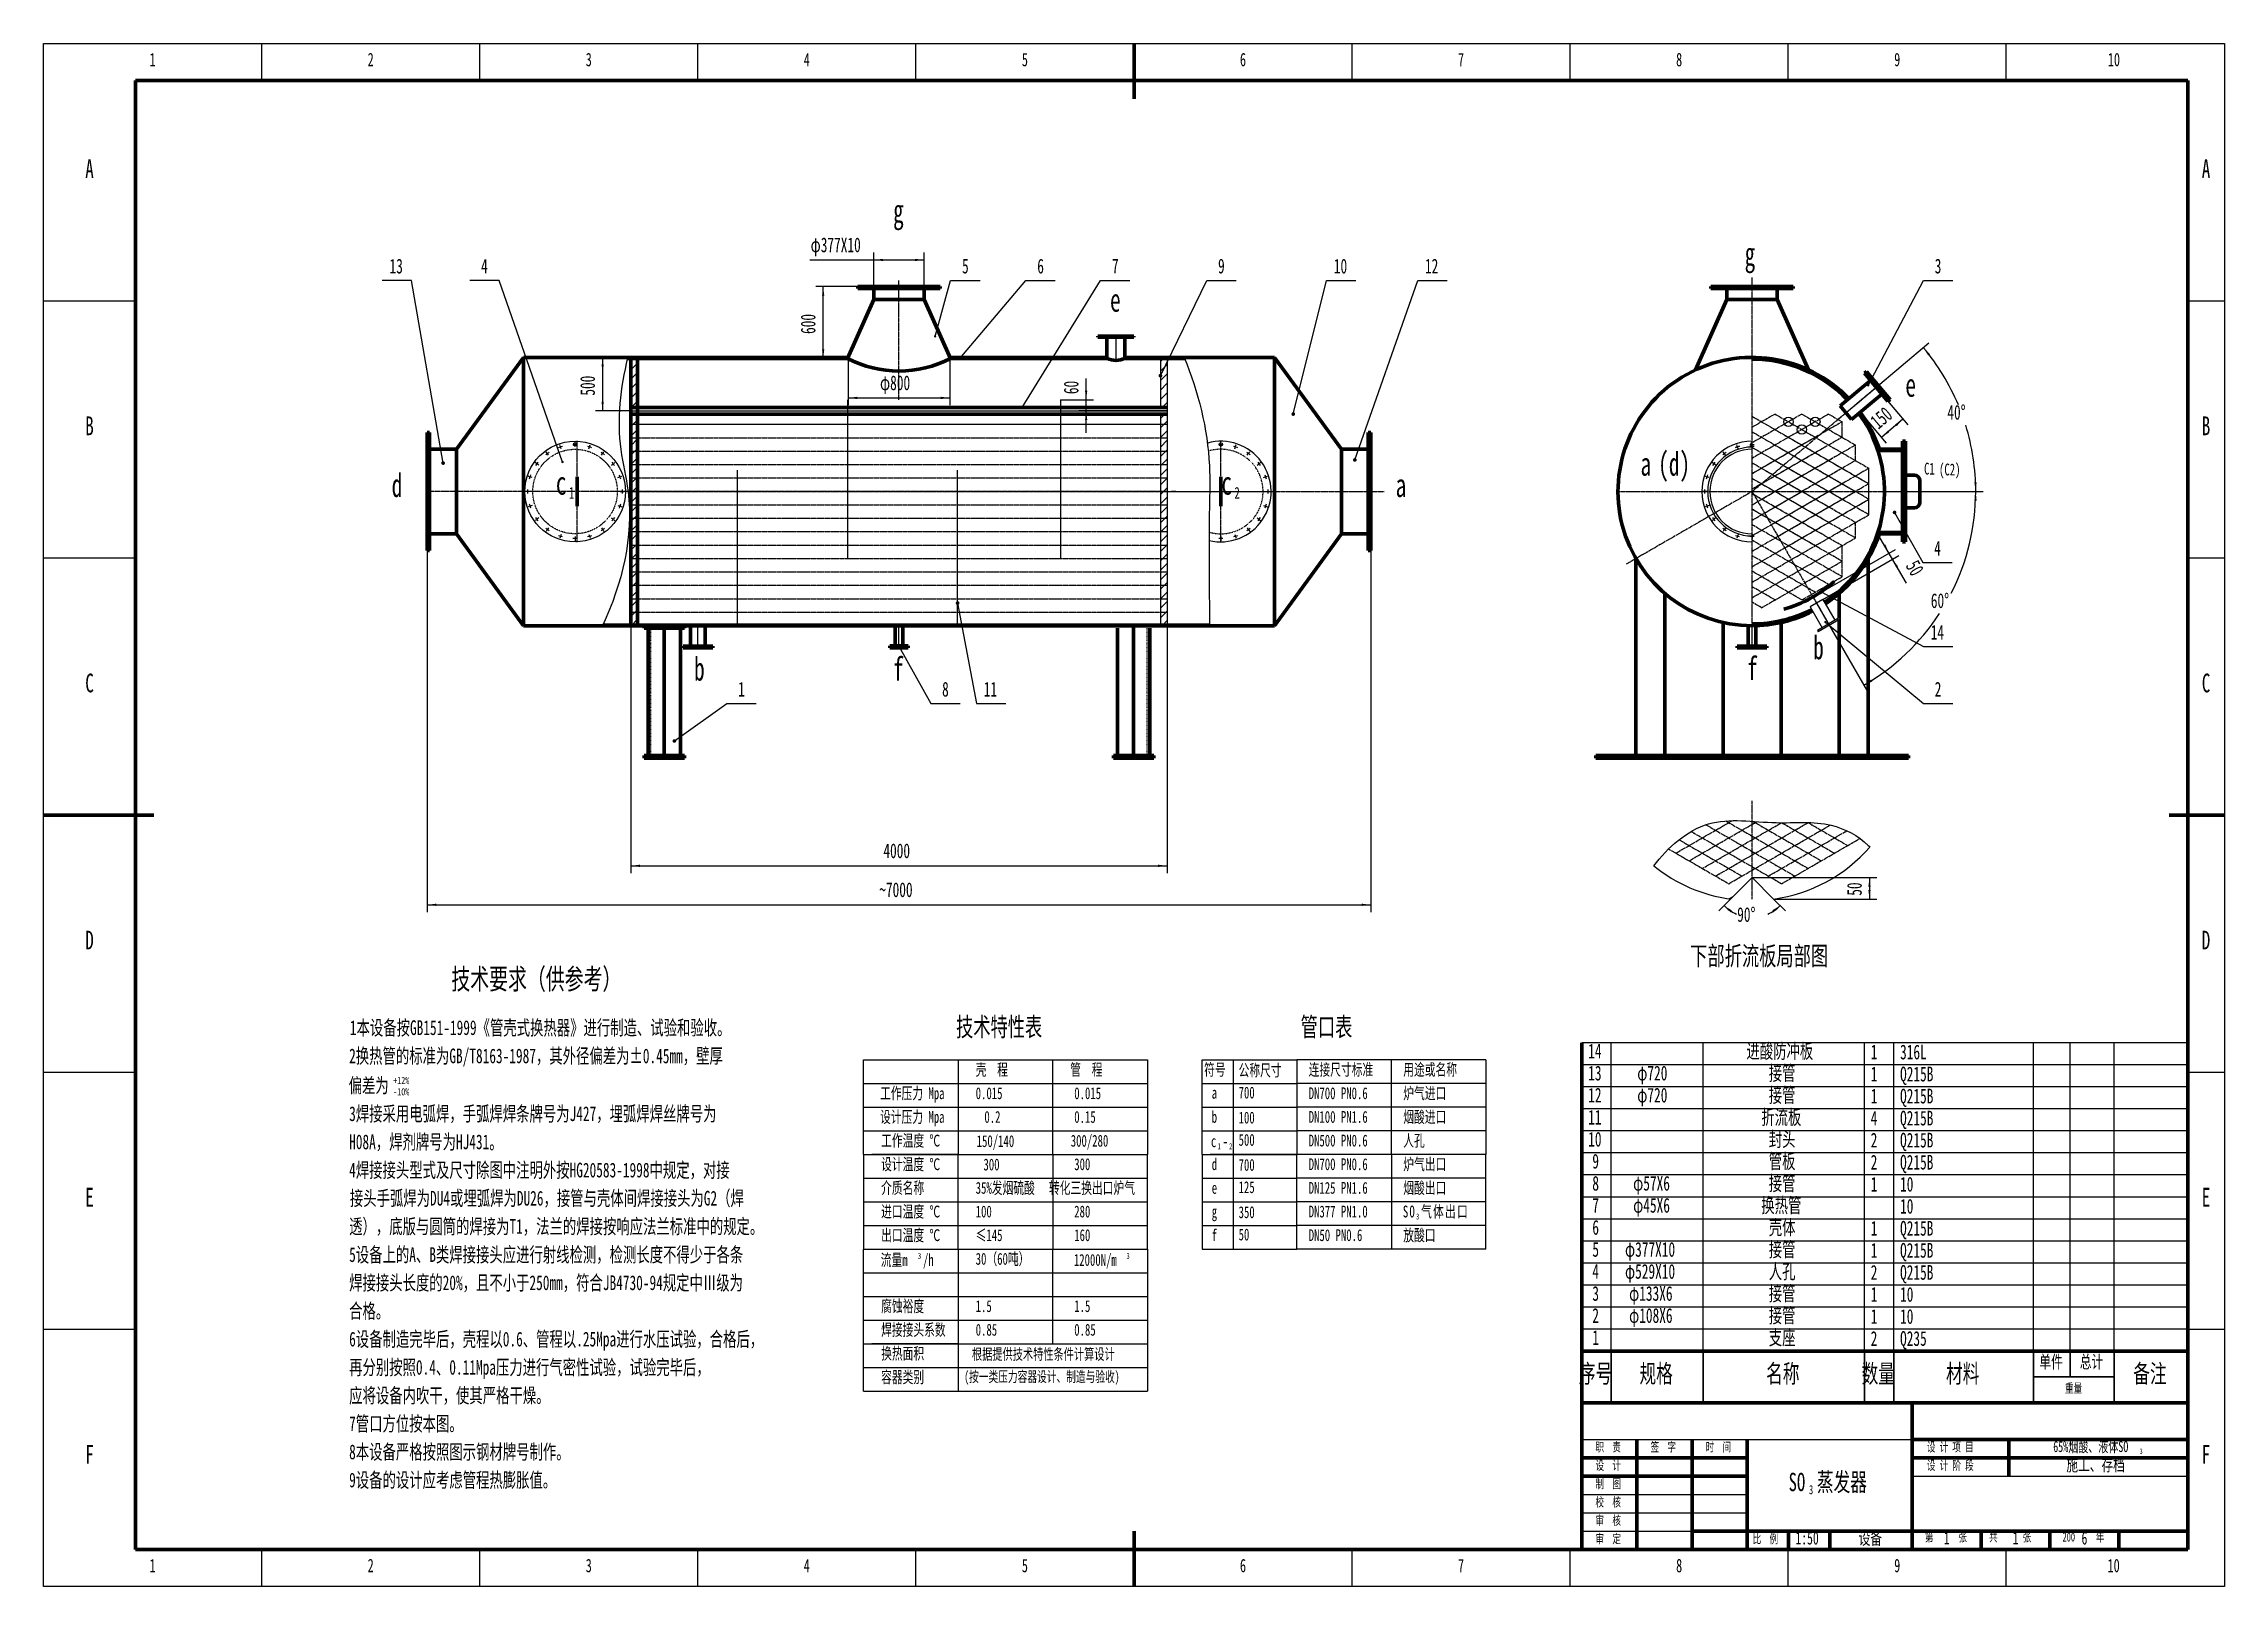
# Model space of a CAD drawing. Header units: millimetres. Extents: x -14850 to 14850, y -10500 to 10500.
import ezdxf

# ---------------------------------------------------------------- set-up
doc = ezdxf.new("R2010")
doc.units = ezdxf.units.MM
doc.linetypes.add('EB_DASH', pattern=[6, 3, -3])
doc.linetypes.add('EB_DASHDOT', pattern=[39, 30, -3, 3, -3])
for name, color, linetype, lineweight in [('CAXA0', 7, 'Continuous', 70), ('CAXA1', 1, 'EB_DASHDOT', 25), ('CAXA3', 7, 'Continuous', 25), ('CAXA4', 3, 'Continuous', 25), ('CAXA5', 4, 'Continuous', 25)]:
    doc.layers.add(name, color=color, linetype=linetype, lineweight=lineweight)
doc.styles.add('UserTxtStyle1', font='SIMFANG.TTF', dxfattribs={"width": 0.667})
doc.styles.add('标准', font='SimSun.ttf', dxfattribs={"width": 0.667})
doc.dimstyles.new('标准', dxfattribs={"dimtxt": 4, "dimasz": 2.5, "dimexe": 2, "dimexo": 0, "dimtad": 1, "dimdec": 1, "dimdsep": 46, "dimtxsty": '标准', "dimcen": 0, "dimdle": 6, "dimazin": 2, "dimtfac": 1, "dimtdec": 3, "dimtmove": 0, "dimatfit": 3, "dimldrblk": 'NONE', "dimfxl": 0, "dimtolj": 1, "dimtzin": 0, "dimarcsym": 0})

msp = doc.modelspace()

# ---------------------------------------------------------------- texts
at = {"layer": 'CAXA4', "linetype": 'Continuous', "lineweight": 25, "attachment_point": 1}
for s, insert, char_height, style in [('\\fSimSun;g', (-3280.38, 8383.03), 319.592, '标准'), ('\\fSimSun;g', (8316.58, 7797.97), 319.592, '标准'), ('\\fSimSun;e', (-326.65, 7169.99), 319.592, '标准'), ('\\fSimSun;e', (10504.97, 6013.2), 319.592, '标准'), ('\\fSimSun;a', (6898.19, 4938.63), 319.592, '标准'), ('\\fSimSun;(d)', (7138.29, 4938.63), 319.5918, '标准'), ('\\fSimSun;d', (-10110.49, 4648.85), 319.592, '标准'), ('\\fSimSun;a', (3563.45, 4648.85), 319.592, '标准'), ('\\fSimSun;b', (9249.59, 2438.95), 319.592, '标准'), ('\\fSimSun;b', (-5991.56, 2148.9), 319.592, '标准'), ('\\fSimSun;f', (-3280.46, 2148.9), 319.592, '标准'), ('\\fSimSun;f', (8349.1, 2155.68), 319.592, '标准'), ('\\fSimSun;下部折流板局部图', (7574.16, -1788.72), 258.2351, '标准'), ('\\fSimSun;技术要求（供参考）', (-9297.25, -2090.12), 282.8427, '标准'), ('\\fSimSun;技术特性表', (-2423.92, -2754.15), 258.2351, '标准'), ('\\fSimSun;管口表', (2268.55, -2754.6), 258.2351, '标准'), ('\\fSimSun;壳  程', (-2155.94, -3385.11), 160.9811, '标准'), ('\\fSimSun;管  程', (-868.09, -3385.11), 160.9811, '标准'), ('\\fSimSun;符号', (954.7, -3385.11), 160.9811, '标准'), ('\\fSimSun;公称尺寸', (1424.53, -3394.41), 160.9811, '标准'), ('\\fSimSun;连接尺寸标准', (2379.27, -3385.11), 160.9811, '标准'), ('\\fSimSun;工作压力 Mpa', (-3458.49, -3707.07), 160.9811, '标准'), ('\\fSimSun;0.015', (-2155.94, -3707.07), 160.9811, '标准'), ('\\fSimSun;0.015', (-813.84, -3707.07), 160.9811, '标准'), ('\\fSimSun;a', (1058.62, -3699.87), 160.981, '标准'), ('\\fSimSun;炉气进口', (3667.12, -3707.07), 160.9811, '标准'), ('\\fSimSun;设计压力 Mpa', (-3458.49, -4029.03), 160.9811, '标准'), ('\\fSimSun;0.2', (-2037.56, -4029.03), 160.9811, '标准'), ('\\fSimSun;0.15', (-813.84, -4029.03), 160.9811, '标准'), ('\\fSimSun;工作温度 ℃', (-3443.78, -4350.99), 160.9811, '标准'), ('\\fSimSun;150/140', (-2142.67, -4358.72), 160.9811, '标准'), ('\\fSimSun;300/280', (-861.29, -4353.66), 160.9811, '标准'), ('\\fSimSun;500', (1424.53, -4341.69), 160.9811, '标准'), ('\\fSimSun;DN500 PN0.6', (2379.27, -4350.99), 160.9811, '标准'), ('\\fSimSun;设计温度 ℃', (-3443.78, -4672.96), 160.9811, '标准'), ('\\fSimSun;300', (-2050.17, -4676.86), 160.9811, '标准'), ('\\fSimSun;300', (-813.84, -4672.96), 160.9811, '标准'), ('\\fSimSun;d', (1058.62, -4672.96), 160.981, '标准'), ('\\fSimSun;700', (1424.53, -4682.26), 160.9811, '标准'), ('\\fSimSun;DN700 PN0.6', (2379.27, -4672.96), 160.9811, '标准'), ('\\fSimSun;介质名称', (-3443.78, -4994.92), 160.9811, '标准'), ('\\fSimSun;35%发烟硫酸', (-2155.94, -4994.92), 160.9811, '标准'), ('\\fSimSun;转化三换出口炉气', (-1158.17, -4994.92), 160.9811, '标准'), ('\\fSimSun;进口温度 ℃', (-3443.78, -5316.88), 160.9811, '标准'), ('\\fSimSun;100', (-2155.94, -5316.88), 160.9811, '标准'), ('\\fSimSun;280', (-813.84, -5316.88), 160.9811, '标准'), ('\\fSimSun;出口温度 ℃', (-3443.78, -5638.84), 160.9811, '标准'), ('\\fSimSun;≤145', (-2155.94, -5638.84), 160.9811, '标准'), ('\\fSimSun;160', (-813.84, -5638.84), 160.9811, '标准'), ('\\fSimSun;f', (1058.62, -5638.84), 160.981, '标准'), ('\\fSimSun;50', (1424.53, -5629.54), 160.9811, '标准'), ('\\fSimSun;30（60吨）', (-2155.94, -5960.8), 160.9811, '标准'), ('\\fSimSun;腐蚀裕度', (-3443.78, -6604.73), 160.9811, '标准'), ('\\fSimSun;1.5', (-2155.94, -6604.73), 160.9811, '标准'), ('\\fSimSun;1.5', (-813.84, -6604.73), 160.9811, '标准'), ('\\fSimSun;焊接接头系数', (-3443.78, -6926.69), 160.9811, '标准'), ('\\fSimSun;0.85', (-2155.94, -6926.69), 160.9811, '标准'), ('\\fSimSun;0.85', (-813.84, -6926.69), 160.9811, '标准'), ('\\fSimSun;换热面积', (-3443.78, -7248.65), 160.9811, '标准'), ('\\fSimSun;根据提供技术特性条件计算设计', (-2207.3, -7261.84), 152.6383, '标准'), ('\\fSimSun;容器类别', (-3443.78, -7570.62), 160.9811, '标准'), ('\\fSimSun;(按一类压力容器设计、制造与验收)', (-2312.05, -7572.23), 145.3844, '标准'), ('\\fFangSong_GB2312;职  责', (6284.91, -8539.37), 125, 'UserTxtStyle1'), ('\\fFangSong_GB2312;职  责', (6284.91, -8539.37), 125, 'UserTxtStyle1'), ('\\fFangSong_GB2312;时  间', (7784.91, -8539.37), 125, 'UserTxtStyle1'), ('\\fFangSong_GB2312;时  间', (7784.91, -8539.37), 125, 'UserTxtStyle1'), ('\\fFangSong_GB2312;设 计 项 目', (10799.04, -8539.37), 125, 'UserTxtStyle1'), ('\\fFangSong_GB2312;设 计 项 目', (10799.04, -8539.37), 125, 'UserTxtStyle1'), ('\\fFangSong_GB2312;设  计', (6284.91, -8789.37), 125, 'UserTxtStyle1'), ('\\fFangSong_GB2312;设  计', (6284.91, -8789.37), 125, 'UserTxtStyle1'), ('\\fFangSong_GB2312;设 计 阶 段', (10799.04, -8789.37), 125, 'UserTxtStyle1'), ('\\fFangSong_GB2312;设 计 阶 段', (10799.04, -8789.37), 125, 'UserTxtStyle1'), ('\\fFangSong_GB2312;制  图', (6284.91, -9039.37), 125, 'UserTxtStyle1'), ('\\fFangSong_GB2312;制  图', (6284.91, -9039.37), 125, 'UserTxtStyle1'), ('\\fFangSong_GB2312;校  核', (6284.91, -9289.37), 125, 'UserTxtStyle1'), ('\\fFangSong_GB2312;校  核', (6284.91, -9289.37), 125, 'UserTxtStyle1'), ('\\fFangSong_GB2312;审  核', (6284.91, -9539.37), 125, 'UserTxtStyle1'), ('\\fFangSong_GB2312;审  核', (6284.91, -9539.37), 125, 'UserTxtStyle1'), ('\\fFangSong_GB2312;审  定', (6284.91, -9789.37), 125, 'UserTxtStyle1'), ('\\fFangSong_GB2312;审  定', (6284.91, -9789.37), 125, 'UserTxtStyle1'), ('\\fFangSong_GB2312;比  例', (8425.12, -9789.37), 125, 'UserTxtStyle1'), ('\\fFangSong_GB2312;比  例', (8425.12, -9789.37), 125, 'UserTxtStyle1'), ('\\fFangSong_GB2312;第      张', (10771.07, -9764.37), 125, 'UserTxtStyle1'), ('\\fFangSong_GB2312;第      张', (10771.07, -9764.37), 125, 'UserTxtStyle1'), ('\\fFangSong_GB2312;共      张', (11645.31, -9764.37), 125, 'UserTxtStyle1'), ('\\fFangSong_GB2312;共      张', (11645.31, -9764.37), 125, 'UserTxtStyle1'), ('\\fFangSong_GB2312;200     年', (12646.07, -9764.37), 125, 'UserTxtStyle1'), ('\\fFangSong_GB2312;200     年', (12646.07, -9764.37), 125, 'UserTxtStyle1')]:
    msp.add_mtext(s, dxfattribs=dict(at, insert=insert, char_height=char_height, style=style))
for s, insert, char_height, rotation, style in [('\\fSimSun;C1', (10760.42, 4795.29), 160.9811, 359.999994, '标准'), ('\\fSimSun;(C2)', (10963.54, 4783.51), 160.9811, 359.999994, '标准'), ('\\fSimSun;用途或名称', (3667.12, -3385.11), 160.9811, 359.999991, '标准'), ('\\fSimSun;700', (1424.53, -3697.77), 160.9811, 359.999994, '标准'), ('\\fSimSun;DN700 PN0.6', (2379.27, -3707.07), 160.9811, 359.999994, '标准'), ('\\fSimSun;b', (1058.62, -4029.03), 160.981, 0.000006, '标准'), ('\\fSimSun;100', (1424.53, -4038.33), 160.9811, 0.000006, '标准'), ('\\fSimSun;DN100 PN1.6', (2379.27, -4029.03), 160.9811, 0.000006, '标准'), ('\\fSimSun;烟酸进口', (3667.12, -4029.03), 160.9811, 359.999997, '标准'), ('\\fSimSun;人孔', (3667.12, -4350.99), 160.9811, 0.000009, '标准'), ('\\fSimSun;炉气出口', (3667.12, -4672.96), 160.9811, 359.999991, '标准'), ('\\fSimSun;e', (1058.62, -4994.92), 160.981, 359.999994, '标准'), ('\\fSimSun;125', (1424.53, -4985.62), 160.9811, 359.999994, '标准'), ('\\fSimSun;DN125 PN1.6', (2379.27, -4994.92), 160.9811, 359.999988, '标准'), ('\\fSimSun;烟酸出口', (3667.12, -4994.92), 160.9811, 0.000003, '标准'), ('\\fSimSun;350', (1424.53, -5326.18), 160.9811, 0.000006, '标准'), ('\\fSimSun;DN377 PN1.0', (2379.27, -5316.88), 160.9811, 0.000006, '标准'), ('\\fSimSun;g', (1058.62, -5316.88), 160.981, 0.000006, '标准'), ('\\fSimSun;DN50 PN0.6', (2379.27, -5638.84), 160.9811, 359.999994, '标准'), ('\\fSimSun;放酸口', (3667.12, -5638.84), 160.9811, 0.000009, '标准'), ('\\fFangSong_GB2312;签  字', (7034.91, -8539.37), 125, 359.999997, 'UserTxtStyle1'), ('\\fFangSong_GB2312;签  字', (7034.91, -8539.37), 125, 359.999997, 'UserTxtStyle1')]:
    msp.add_mtext(s, dxfattribs=dict(at, insert=insert, char_height=char_height, rotation=rotation, style=style))

# ---------------------------------------------------------------- blocks, each defined once
blk = doc.blocks.new('CAXBLOCK0')
at = {"attachment_point": 1, "rotation": 360, "style": '标准'}
for s, insert, char_height in [('\\fSimSun;S', (3662, -5317), 161), ('\\fSimSun;O', (3751, -5317), 161), ('\\fSimSun;气', (3910, -5317), 161), ('\\fSimSun;体', (4073, -5317), 161), ('\\fSimSun;出', (4236, -5317), 161), ('\\fSimSun;口', (4400, -5317), 161), ('\\fSimSun;3', (3841, -5425), 80.5)]:
    blk.add_mtext(s, dxfattribs=dict(at, insert=insert, char_height=char_height))
blk = doc.blocks.new('CAXBLOCK1')
at = {"attachment_point": 1, "rotation": 360, "style": '标准'}
for s, insert, char_height in [('\\fSimSun;c', (1048, -4360), 161), ('\\fSimSun;-', (1207, -4360), 161), ('\\fSimSun;1', (1138, -4469), 80.5), ('\\fSimSun;2', (1296, -4469), 80.5)]:
    blk.add_mtext(s, dxfattribs=dict(at, insert=insert, char_height=char_height))
blk = doc.blocks.new('CAXBLOCK2')
at = {"attachment_point": 1, "style": '标准'}
for s, insert, char_height in [('\\fSimSun;流量m', (-3449, -5976), 160.98), ('\\fSimSun;3', (-2943, -5961), 80.5), ('\\fSimSun;/h', (-2874, -5976), 160.98)]:
    blk.add_mtext(s, dxfattribs=dict(at, insert=insert, char_height=char_height))
blk = doc.blocks.new('CAXBLOCK3')
at = {"layer": 'CAXA0', "color": 0, "linetype": 'Continuous', "lineweight": 25}
for p, q in [((361, 4493), (452, 4584)), ((361, 4493), (452, 4584)), ((402, 4405), (452, 4455)), ((402, 4405), (452, 4455)), ((361, 4364), (400, 4403)), ((361, 4364), (400, 4403)), ((361, 4235), (452, 4326)), ((361, 4235), (452, 4326)), ((361, 4106), (452, 4197)), ((361, 4106), (452, 4197)), ((424, 4040), (452, 4068)), ((424, 4040), (452, 4068))]:
    blk.add_line(p, q, dxfattribs=at)
blk = doc.blocks.new('CAXBLOCK4')
at = {"layer": 'CAXA0', "color": 0, "linetype": 'Continuous', "lineweight": 25}
for p, q in [((-6853, 4511), (-6776, 4588)), ((-6853, 4511), (-6776, 4588)), ((-6830, 4405), (-6762, 4473)), ((-6830, 4405), (-6762, 4473)), ((-6853, 4382), (-6831, 4403)), ((-6853, 4382), (-6831, 4403)), ((-6853, 4253), (-6762, 4344)), ((-6853, 4253), (-6762, 4344)), ((-6853, 4123), (-6762, 4215)), ((-6853, 4123), (-6762, 4215)), ((-6807, 4040), (-6762, 4086)), ((-6807, 4040), (-6762, 4086))]:
    blk.add_line(p, q, dxfattribs=at)
blk = doc.blocks.new('*CAXBLOCK57')
at = {"layer": 'CAXA0', "linetype": 'Continuous', "lineweight": 25}
for points in [[(-6853, -692), (-6728, -708), (-6728, -676)], [(452, -692), (327, -708), (327, -676)]]:
    blk.add_hatch(color=0, dxfattribs=at).paths.add_polyline_path(points, flags=0)
at = {"layer": 'CAXA0', "color": 0, "linetype": 'Continuous', "lineweight": 25}
for p, q in [((-6853, 2577), (-6853, -792)), ((452, 2577), (452, -792)), ((-6853, -692), (452, -692))]:
    blk.add_line(p, q, dxfattribs=at)
at = {"layer": 'CAXA0', "color": 0, "linetype": 'Continuous', "lineweight": 25, "insert": (-3413, -387), "char_height": 200, "attachment_point": 1, "style": '标准'}
blk.add_mtext('\\fSimSun;4000', dxfattribs=at)
blk = doc.blocks.new('_None')
blk = doc.blocks.new('CAXBLOCK6')
at = {"attachment_point": 1, "style": '标准'}
for s, insert, char_height in [('\\fSimSun;c', (-7874, 4680), 319.6), ('\\fSimSun;1', (-7696, 4465), 159.8)]:
    blk.add_mtext(s, dxfattribs=dict(at, insert=insert, char_height=char_height))
blk = doc.blocks.new('CAXBLOCK7')
at = {"attachment_point": 1, "style": '标准'}
for s, insert, char_height in [('\\fSimSun;c', (1190, 4680), 319.6), ('\\fSimSun;2', (1368, 4465), 159.8)]:
    blk.add_mtext(s, dxfattribs=dict(at, insert=insert, char_height=char_height))
blk = doc.blocks.new('CAXBLOCK9', base_point=(-2368, 1518))
at = {"layer": 'CAXA0', "linetype": 'Continuous', "lineweight": 25}
blk.add_hatch(color=0, dxfattribs=at).paths.add_polyline_path([(-3176, 2298), (-3176, 2302), (-3177, 2305), (-3178, 2309), (-3180, 2312), (-3183, 2315), (-3186, 2318), (-3189, 2320), (-3193, 2321), (-3197, 2322), (-3201, 2323), (-3204, 2322), (-3208, 2321), (-3212, 2320), (-3215, 2318), (-3218, 2315), (-3221, 2312), (-3223, 2309), (-3224, 2305), (-3225, 2302), (-3226, 2298), (-3225, 2294), (-3224, 2290), (-3223, 2286), (-3221, 2283), (-3218, 2280), (-3215, 2277), (-3212, 2275), (-3208, 2274), (-3204, 2273), (-3201, 2273), (-3197, 2273), (-3193, 2274), (-3189, 2275), (-3186, 2277), (-3183, 2280), (-3180, 2283), (-3178, 2286), (-3177, 2290), (-3176, 2294)], flags=0)
at = {"layer": 'CAXA0', "color": 0, "linetype": 'Continuous', "lineweight": 25}
for p, q in [((-3201, 2298), (-2768, 1518)), ((-2768, 1518), (-2368, 1518))]:
    blk.add_line(p, q, dxfattribs=at)
at = {"layer": 'CAXA0', "color": 0, "linetype": 'Continuous', "lineweight": 25, "insert": (-2614, 1813), "char_height": 200, "attachment_point": 1, "style": '标准'}
blk.add_mtext('\\fSimSun;8', dxfattribs=at)
blk = doc.blocks.new('CAXBLOCK8', base_point=(-3201, 2298))
at = {"layer": 'CAXA0', "color": 0, "linetype": 'ByBlock', "lineweight": -2}
blk.add_blockref('CAXBLOCK9', (-2368, 1518), dxfattribs=at)
blk = doc.blocks.new('CAXBLOCK11', base_point=(1391, 7277))
at = {"layer": 'CAXA0', "linetype": 'Continuous', "lineweight": 25}
blk.add_hatch(color=0, dxfattribs=at).paths.add_polyline_path([(386, 5979), (385, 5983), (384, 5987), (383, 5991), (381, 5994), (378, 5997), (375, 6000), (372, 6002), (368, 6003), (365, 6004), (361, 6004), (357, 6004), (353, 6003), (349, 6002), (346, 6000), (343, 5997), (340, 5994), (338, 5991), (337, 5987), (336, 5983), (336, 5979), (336, 5975), (337, 5972), (338, 5968), (340, 5965), (343, 5962), (346, 5959), (349, 5957), (353, 5956), (357, 5955), (361, 5954), (365, 5955), (368, 5956), (372, 5957), (375, 5959), (378, 5962), (381, 5965), (383, 5968), (384, 5972), (385, 5975)], flags=0)
at = {"layer": 'CAXA0', "color": 0, "linetype": 'Continuous', "lineweight": 25}
for p, q in [((361, 5979), (991, 7277)), ((991, 7277), (1391, 7277))]:
    blk.add_line(p, q, dxfattribs=at)
at = {"layer": 'CAXA0', "color": 0, "linetype": 'Continuous', "lineweight": 25, "insert": (1145, 7572), "char_height": 200, "attachment_point": 1, "style": '标准'}
blk.add_mtext('\\fSimSun;9', dxfattribs=at)
blk = doc.blocks.new('CAXBLOCK10', base_point=(361, 5979))
at = {"layer": 'CAXA0', "color": 0, "linetype": 'ByBlock', "lineweight": -2}
blk.add_blockref('CAXBLOCK11', (1391, 7277), dxfattribs=at)
blk = doc.blocks.new('CAXBLOCK13', base_point=(3023, 7277))
at = {"layer": 'CAXA0', "linetype": 'Continuous', "lineweight": 25}
blk.add_hatch(color=0, dxfattribs=at).paths.add_polyline_path([(2195, 5458), (2194, 5462), (2193, 5465), (2192, 5469), (2190, 5472), (2187, 5475), (2184, 5478), (2181, 5480), (2177, 5481), (2174, 5482), (2170, 5483), (2166, 5482), (2162, 5481), (2158, 5480), (2155, 5478), (2152, 5475), (2149, 5472), (2147, 5469), (2146, 5465), (2145, 5462), (2145, 5458), (2145, 5454), (2146, 5450), (2147, 5446), (2149, 5443), (2152, 5440), (2155, 5437), (2158, 5435), (2162, 5434), (2166, 5433), (2170, 5433), (2174, 5433), (2177, 5434), (2181, 5435), (2184, 5437), (2187, 5440), (2190, 5443), (2192, 5446), (2193, 5450), (2194, 5454)], flags=0)
at = {"layer": 'CAXA0', "color": 0, "linetype": 'Continuous', "lineweight": 25}
for p, q in [((2170, 5458), (2623, 7277)), ((2623, 7277), (3023, 7277))]:
    blk.add_line(p, q, dxfattribs=at)
at = {"layer": 'CAXA0', "color": 0, "linetype": 'Continuous', "lineweight": 25, "insert": (2722, 7572), "char_height": 200, "attachment_point": 1, "style": '标准'}
blk.add_mtext('\\fSimSun;10', dxfattribs=at)
blk = doc.blocks.new('CAXBLOCK12', base_point=(2170, 5458))
at = {"layer": 'CAXA0', "color": 0, "linetype": 'ByBlock', "lineweight": -2}
blk.add_blockref('CAXBLOCK13', (3023, 7277), dxfattribs=at)
blk = doc.blocks.new('CAXBLOCK15', base_point=(-5145, 1518))
at = {"layer": 'CAXA0', "linetype": 'Continuous', "lineweight": 25}
blk.add_hatch(color=0, dxfattribs=at).paths.add_polyline_path([(-6235, 1008), (-6235, 1012), (-6236, 1015), (-6237, 1019), (-6240, 1022), (-6242, 1025), (-6245, 1028), (-6248, 1030), (-6252, 1031), (-6256, 1032), (-6260, 1033), (-6264, 1032), (-6267, 1031), (-6271, 1030), (-6274, 1028), (-6277, 1025), (-6280, 1022), (-6282, 1019), (-6284, 1015), (-6284, 1012), (-6285, 1008), (-6284, 1004), (-6284, 1000), (-6282, 996), (-6280, 993), (-6277, 990), (-6274, 987), (-6271, 985), (-6267, 984), (-6264, 983), (-6260, 983), (-6256, 983), (-6252, 984), (-6248, 985), (-6245, 987), (-6242, 990), (-6240, 993), (-6237, 996), (-6236, 1000), (-6235, 1004)], flags=0)
at = {"layer": 'CAXA0', "color": 0, "linetype": 'Continuous', "lineweight": 25}
for p, q in [((-6260, 1008), (-5545, 1518)), ((-5545, 1518), (-5145, 1518))]:
    blk.add_line(p, q, dxfattribs=at)
at = {"layer": 'CAXA0', "color": 0, "linetype": 'Continuous', "lineweight": 25, "insert": (-5391, 1813), "char_height": 200, "attachment_point": 1, "style": '标准'}
blk.add_mtext('\\fSimSun;1', dxfattribs=at)
blk = doc.blocks.new('CAXBLOCK14', base_point=(-6260, 1008))
at = {"layer": 'CAXA0', "color": 0, "linetype": 'Continuous', "lineweight": 70}
blk.add_blockref('CAXBLOCK15', (-5145, 1518), dxfattribs=at)
blk = doc.blocks.new('CAXBLOCK17', base_point=(4264, 7277))
at = {"layer": 'CAXA0', "linetype": 'Continuous', "lineweight": 25}
blk.add_hatch(color=0, dxfattribs=at).paths.add_polyline_path([(3034, 4833), (3033, 4837), (3032, 4841), (3031, 4844), (3029, 4848), (3026, 4851), (3023, 4853), (3020, 4855), (3016, 4857), (3013, 4858), (3009, 4858), (3005, 4858), (3001, 4857), (2997, 4855), (2994, 4853), (2991, 4851), (2988, 4848), (2986, 4844), (2985, 4841), (2984, 4837), (2984, 4833), (2984, 4829), (2985, 4825), (2986, 4822), (2988, 4818), (2991, 4815), (2994, 4813), (2997, 4811), (3001, 4809), (3005, 4808), (3009, 4808), (3013, 4808), (3016, 4809), (3020, 4811), (3023, 4813), (3026, 4815), (3029, 4818), (3031, 4822), (3032, 4825), (3033, 4829)], flags=0)
at = {"layer": 'CAXA0', "color": 0, "linetype": 'Continuous', "lineweight": 25}
for p, q in [((3009, 4833), (3864, 7277)), ((3864, 7277), (4264, 7277))]:
    blk.add_line(p, q, dxfattribs=at)
at = {"layer": 'CAXA0', "color": 0, "linetype": 'Continuous', "lineweight": 25, "insert": (3963, 7572), "char_height": 200, "attachment_point": 1, "style": '标准'}
blk.add_mtext('\\fSimSun;12', dxfattribs=at)
blk = doc.blocks.new('CAXBLOCK16', base_point=(3009, 4833))
at = {"layer": 'CAXA0', "color": 0, "linetype": 'ByBlock', "lineweight": -2}
blk.add_blockref('CAXBLOCK17', (4264, 7277), dxfattribs=at)
blk = doc.blocks.new('CAXBLOCK19', base_point=(-55, 7277))
at = {"layer": 'CAXA0', "linetype": 'Continuous', "lineweight": 25}
blk.add_hatch(color=0, dxfattribs=at).paths.add_polyline_path([(-1500, 5547), (-1500, 5551), (-1501, 5555), (-1502, 5559), (-1504, 5562), (-1507, 5565), (-1510, 5568), (-1513, 5570), (-1517, 5571), (-1521, 5572), (-1525, 5572), (-1528, 5572), (-1532, 5571), (-1536, 5570), (-1539, 5568), (-1542, 5565), (-1545, 5562), (-1547, 5559), (-1548, 5555), (-1549, 5551), (-1550, 5547), (-1549, 5544), (-1548, 5540), (-1547, 5536), (-1545, 5533), (-1542, 5530), (-1539, 5527), (-1536, 5525), (-1532, 5524), (-1528, 5523), (-1525, 5522), (-1521, 5523), (-1517, 5524), (-1513, 5525), (-1510, 5527), (-1507, 5530), (-1504, 5533), (-1502, 5536), (-1501, 5540), (-1500, 5544)], flags=0)
at = {"layer": 'CAXA0', "color": 0, "linetype": 'Continuous', "lineweight": 25}
for p, q in [((-1525, 5547), (-455, 7277)), ((-455, 7277), (-55, 7277))]:
    blk.add_line(p, q, dxfattribs=at)
at = {"layer": 'CAXA0', "color": 0, "linetype": 'Continuous', "lineweight": 25, "insert": (-300, 7572), "char_height": 200, "attachment_point": 1, "style": '标准'}
blk.add_mtext('\\fSimSun;7', dxfattribs=at)
blk = doc.blocks.new('CAXBLOCK18', base_point=(-1525, 5547))
at = {"layer": 'CAXA0', "color": 0, "linetype": 'Continuous', "lineweight": 70}
blk.add_blockref('CAXBLOCK19', (-55, 7277), dxfattribs=at)
blk = doc.blocks.new('CAXBLOCK21', base_point=(-1072, 7277))
at = {"layer": 'CAXA0', "linetype": 'Continuous', "lineweight": 25}
blk.add_hatch(color=0, dxfattribs=at).paths.add_polyline_path([(-2347, 6216), (-2348, 6220), (-2349, 6224), (-2350, 6227), (-2352, 6231), (-2355, 6234), (-2358, 6236), (-2361, 6238), (-2365, 6240), (-2369, 6241), (-2372, 6241), (-2376, 6241), (-2380, 6240), (-2384, 6238), (-2387, 6236), (-2390, 6234), (-2393, 6231), (-2395, 6227), (-2396, 6224), (-2397, 6220), (-2397, 6216), (-2397, 6212), (-2396, 6208), (-2395, 6205), (-2393, 6201), (-2390, 6198), (-2387, 6196), (-2384, 6194), (-2380, 6192), (-2376, 6191), (-2372, 6191), (-2369, 6191), (-2365, 6192), (-2361, 6194), (-2358, 6196), (-2355, 6198), (-2352, 6201), (-2350, 6205), (-2349, 6208), (-2348, 6212)], flags=0)
at = {"layer": 'CAXA0', "color": 0, "linetype": 'Continuous', "lineweight": 25}
for p, q in [((-2372, 6216), (-1472, 7277)), ((-1472, 7277), (-1072, 7277))]:
    blk.add_line(p, q, dxfattribs=at)
at = {"layer": 'CAXA0', "color": 0, "linetype": 'Continuous', "lineweight": 25, "insert": (-1317, 7572), "char_height": 200, "attachment_point": 1, "style": '标准'}
blk.add_mtext('\\fSimSun;6', dxfattribs=at)
blk = doc.blocks.new('CAXBLOCK20', base_point=(-2372, 6216))
at = {"layer": 'CAXA0', "color": 0, "linetype": 'Continuous', "lineweight": 70}
blk.add_blockref('CAXBLOCK21', (-1072, 7277), dxfattribs=at)
blk = doc.blocks.new('CAXBLOCK23', base_point=(-10238, 7277))
at = {"layer": 'CAXA0', "linetype": 'Continuous', "lineweight": 25}
blk.add_hatch(color=0, dxfattribs=at).paths.add_polyline_path([(-9385, 4791), (-9385, 4795), (-9386, 4799), (-9387, 4802), (-9390, 4806), (-9392, 4809), (-9395, 4811), (-9398, 4813), (-9402, 4815), (-9406, 4816), (-9410, 4816), (-9414, 4816), (-9417, 4815), (-9421, 4813), (-9424, 4811), (-9427, 4809), (-9430, 4806), (-9432, 4802), (-9434, 4799), (-9434, 4795), (-9435, 4791), (-9434, 4787), (-9434, 4783), (-9432, 4779), (-9430, 4776), (-9427, 4773), (-9424, 4771), (-9421, 4769), (-9417, 4767), (-9414, 4766), (-9410, 4766), (-9406, 4766), (-9402, 4767), (-9398, 4769), (-9395, 4771), (-9392, 4773), (-9390, 4776), (-9387, 4779), (-9386, 4783), (-9385, 4787)], flags=0)
at = {"layer": 'CAXA0', "color": 0, "linetype": 'Continuous', "lineweight": 25}
for p, q in [((-9838, 7277), (-10238, 7277)), ((-9410, 4791), (-9838, 7277))]:
    blk.add_line(p, q, dxfattribs=at)
at = {"layer": 'CAXA0', "color": 0, "linetype": 'Continuous', "lineweight": 25, "insert": (-10139, 7572), "char_height": 200, "attachment_point": 1, "style": '标准'}
blk.add_mtext('\\fSimSun;13', dxfattribs=at)
blk = doc.blocks.new('CAXBLOCK22', base_point=(-9410, 4791))
at = {"layer": 'CAXA0', "color": 0, "linetype": 'Continuous', "lineweight": 70}
blk.add_blockref('CAXBLOCK23', (-10238, 7277), dxfattribs=at)
blk = doc.blocks.new('CAXBLOCK25', base_point=(11143, 3435))
at = {"layer": 'CAXA0', "linetype": 'Continuous', "lineweight": 25}
blk.add_hatch(color=0, dxfattribs=at).paths.add_polyline_path([(10384, 4117), (10384, 4121), (10383, 4125), (10381, 4129), (10379, 4132), (10377, 4135), (10374, 4138), (10370, 4140), (10367, 4141), (10363, 4142), (10359, 4142), (10355, 4142), (10351, 4141), (10348, 4140), (10344, 4138), (10341, 4135), (10339, 4132), (10337, 4129), (10335, 4125), (10334, 4121), (10334, 4117), (10334, 4113), (10335, 4110), (10337, 4106), (10339, 4103), (10341, 4100), (10344, 4097), (10348, 4095), (10351, 4094), (10355, 4093), (10359, 4092), (10363, 4093), (10367, 4094), (10370, 4095), (10374, 4097), (10377, 4100), (10379, 4103), (10381, 4106), (10383, 4110), (10384, 4113)], flags=0)
at = {"layer": 'CAXA0', "color": 0, "linetype": 'Continuous', "lineweight": 25}
for p, q in [((10359, 4117), (10743, 3435)), ((10743, 3435), (11143, 3435))]:
    blk.add_line(p, q, dxfattribs=at)
at = {"layer": 'CAXA0', "color": 0, "linetype": 'Continuous', "lineweight": 25, "insert": (10898, 3731), "char_height": 200, "attachment_point": 1, "style": '标准'}
blk.add_mtext('\\fSimSun;4', dxfattribs=at)
blk = doc.blocks.new('CAXBLOCK24', base_point=(10359, 4117))
at = {"layer": 'CAXA0', "color": 0, "linetype": 'Continuous', "lineweight": 70}
blk.add_blockref('CAXBLOCK25', (11143, 3435), dxfattribs=at)
blk = doc.blocks.new('CAXBLOCK27', base_point=(-9047, 7277))
at = {"layer": 'CAXA0', "linetype": 'Continuous', "lineweight": 25}
blk.add_hatch(color=0, dxfattribs=at).paths.add_polyline_path([(-7767, 4805), (-7768, 4807), (-7768, 4810), (-7769, 4812), (-7770, 4814), (-7772, 4816), (-7774, 4817), (-7776, 4819), (-7778, 4820), (-7781, 4820), (-7783, 4820), (-7786, 4820), (-7788, 4820), (-7790, 4819), (-7792, 4817), (-7794, 4816), (-7796, 4814), (-7797, 4812), (-7798, 4810), (-7798, 4807), (-7799, 4805), (-7798, 4802), (-7798, 4800), (-7797, 4798), (-7796, 4796), (-7794, 4794), (-7792, 4792), (-7790, 4791), (-7788, 4790), (-7786, 4789), (-7783, 4789), (-7781, 4789), (-7778, 4790), (-7776, 4791), (-7774, 4792), (-7772, 4794), (-7770, 4796), (-7769, 4798), (-7768, 4800), (-7768, 4802)], flags=0)
at = {"layer": 'CAXA0', "color": 0, "linetype": 'Continuous', "lineweight": 25}
for p, q in [((-8647, 7277), (-9047, 7277)), ((-7783, 4805), (-8647, 7277))]:
    blk.add_line(p, q, dxfattribs=at)
at = {"layer": 'CAXA0', "color": 0, "linetype": 'Continuous', "lineweight": 25, "insert": (-8892, 7572), "char_height": 200, "attachment_point": 1, "style": '标准'}
blk.add_mtext('\\fSimSun;4', dxfattribs=at)
blk = doc.blocks.new('CAXBLOCK26', base_point=(-7783, 4805))
at = {"layer": 'CAXA0', "color": 0, "linetype": 'ByBlock', "lineweight": -2}
blk.add_blockref('CAXBLOCK27', (-9047, 7277), dxfattribs=at)
blk = doc.blocks.new('CAXBLOCK28', base_point=(14350, -10000))
at = {"layer": 'CAXA0', "color": 0, "linetype": 'Continuous', "lineweight": 25}
for p, q in [((-14850, 10500), (14850, 10500)), ((-14850, -10500), (-14850, 10500)), ((-11880, 10000), (-11880, 10500)), ((-8910, 10000), (-8910, 10500)), ((-5940, 10000), (-5940, 10500)), ((-2970, 10000), (-2970, 10500)), ((0, 10000), (0, 10500)), ((2970, 10000), (2970, 10500)), ((5940, 10000), (5940, 10500)), ((8910, 10000), (8910, 10500)), ((11880, 10000), (11880, 10500)), ((14850, 10500), (14850, -10500)), ((-14850, 7000), (-13600, 7000)), ((14350, 7000), (14850, 7000)), ((-14850, 3500), (-13600, 3500)), ((14350, 3500), (14850, 3500)), ((-14850, 0), (-13600, 0)), ((14350, 0), (14850, 0)), ((-14850, -3500), (-13600, -3500)), ((14350, -3500), (14850, -3500)), ((-14850, -7000), (-13600, -7000)), ((14350, -7000), (14850, -7000)), ((-11880, -10500), (-11880, -10000)), ((-8910, -10500), (-8910, -10000)), ((-5940, -10500), (-5940, -10000)), ((-2970, -10500), (-2970, -10000)), ((0, -10500), (0, -10000)), ((2970, -10500), (2970, -10000)), ((5940, -10500), (5940, -10000)), ((8910, -10500), (8910, -10000)), ((11880, -10500), (11880, -10000)), ((14850, -10500), (-14850, -10500))]:
    blk.add_line(p, q, dxfattribs=at)
at = {"layer": 'CAXA0', "color": 0, "linetype": 'Continuous', "lineweight": 70}
for p, q in [((0, 10500), (0, 9750)), ((14350, 10000), (-13600, 10000)), ((-13600, 10000), (-13600, -10000)), ((14350, -10000), (14350, 10000)), ((-14850, 0), (-13350, 0)), ((14850, 0), (14100, 0)), ((0, -10500), (0, -9750)), ((-13600, -10000), (14350, -10000))]:
    blk.add_line(p, q, dxfattribs=at)
at = {"layer": 'CAXA0', "color": 0, "linetype": 'Continuous', "lineweight": 25, "attachment_point": 1, "style": 'UserTxtStyle1'}
for s, insert, char_height in [('\\fFangSong_GB2312;1', (-13407, 10375), 182.48), ('\\fFangSong_GB2312;2', (-10437, 10375), 182.48), ('\\fFangSong_GB2312;3', (-7467, 10375), 182.48), ('\\fFangSong_GB2312;4', (-4497, 10375), 182.48), ('\\fFangSong_GB2312;5', (-1527, 10375), 182.48), ('\\fFangSong_GB2312;6', (1443, 10375), 182.48), ('\\fFangSong_GB2312;7', (4413, 10375), 182.48), ('\\fFangSong_GB2312;8', (7383, 10375), 182.48), ('\\fFangSong_GB2312;9', (10353, 10375), 182.48), ('\\fFangSong_GB2312;10', (13263, 10375), 182.48), ('\\fFangSong_GB2312;A', (-14283, 8925), 255.47), ('\\fFangSong_GB2312;A', (14542, 8925), 255.47), ('\\fFangSong_GB2312;B', (-14283, 5425), 255.47), ('\\fFangSong_GB2312;B', (14542, 5425), 255.47), ('\\fFangSong_GB2312;C', (-14283, 1925), 255.47), ('\\fFangSong_GB2312;C', (14542, 1925), 255.47), ('\\fFangSong_GB2312;D', (-14283, -1575), 255.47), ('\\fFangSong_GB2312;D', (14542, -1575), 255.47), ('\\fFangSong_GB2312;E', (-14283, -5075), 255.47), ('\\fFangSong_GB2312;E', (14542, -5075), 255.47), ('\\fFangSong_GB2312;F', (-14283, -8575), 255.47), ('\\fFangSong_GB2312;F', (14542, -8575), 255.47), ('\\fFangSong_GB2312;1', (-13407, -10125), 182.48), ('\\fFangSong_GB2312;2', (-10437, -10125), 182.48), ('\\fFangSong_GB2312;3', (-7467, -10125), 182.48), ('\\fFangSong_GB2312;4', (-4497, -10125), 182.48), ('\\fFangSong_GB2312;5', (-1527, -10125), 182.48), ('\\fFangSong_GB2312;6', (1443, -10125), 182.48), ('\\fFangSong_GB2312;7', (4413, -10125), 182.48), ('\\fFangSong_GB2312;8', (7383, -10125), 182.48), ('\\fFangSong_GB2312;9', (10353, -10125), 182.48), ('\\fFangSong_GB2312;10', (13259, -10125), 182.48)]:
    blk.add_mtext(s, dxfattribs=dict(at, insert=insert, char_height=char_height))
blk = doc.blocks.new('CAXBLOCK53', base_point=(-2097, 7277))
at = {"layer": 'CAXA0', "linetype": 'Continuous', "lineweight": 25}
blk.add_hatch(color=0, dxfattribs=at).paths.add_polyline_path([(-2693, 6514), (-2693, 6517), (-2694, 6519), (-2695, 6521), (-2696, 6524), (-2698, 6525), (-2700, 6527), (-2702, 6528), (-2704, 6529), (-2706, 6530), (-2709, 6530), (-2711, 6530), (-2714, 6529), (-2716, 6528), (-2718, 6527), (-2720, 6525), (-2722, 6524), (-2723, 6521), (-2724, 6519), (-2724, 6517), (-2725, 6514), (-2724, 6512), (-2724, 6510), (-2723, 6507), (-2722, 6505), (-2720, 6503), (-2718, 6502), (-2716, 6500), (-2714, 6500), (-2711, 6499), (-2709, 6499), (-2706, 6499), (-2704, 6500), (-2702, 6500), (-2700, 6502), (-2698, 6503), (-2696, 6505), (-2695, 6507), (-2694, 6510), (-2693, 6512)], flags=0)
at = {"layer": 'CAXA0', "color": 0, "linetype": 'Continuous', "lineweight": 25}
for p, q in [((-2709, 6514), (-2497, 7277)), ((-2497, 7277), (-2097, 7277))]:
    blk.add_line(p, q, dxfattribs=at)
at = {"layer": 'CAXA0', "color": 0, "linetype": 'Continuous', "lineweight": 25, "insert": (-2342, 7572), "char_height": 200, "attachment_point": 1, "style": '标准'}
blk.add_mtext('\\fSimSun;5', dxfattribs=at)
blk = doc.blocks.new('CAXBLOCK52', base_point=(-2709, 6514))
at = {"layer": 'CAXA0', "color": 0, "linetype": 'EB_DASHDOT', "lineweight": 25}
blk.add_blockref('CAXBLOCK53', (-2097, 7277), dxfattribs=at)
blk = doc.blocks.new('*CAXBLOCK5456')
at = {"layer": 'CAXA0', "linetype": 'Continuous', "lineweight": 25}
for points in [[(-4233, 7193), (-4218, 7068), (-4249, 7068)], [(-4233, 6216), (-4218, 6341), (-4249, 6341)]]:
    blk.add_hatch(color=0, dxfattribs=at).paths.add_polyline_path(points, flags=0)
at = {"layer": 'CAXA0', "color": 0, "linetype": 'Continuous', "lineweight": 25}
for p, q in [((-3760, 7193), (-4333, 7193)), ((-4233, 6216), (-4233, 7193)), ((-3901, 6216), (-4333, 6216))]:
    blk.add_line(p, q, dxfattribs=at)
at = {"layer": 'CAXA0', "color": 0, "linetype": 'Continuous', "lineweight": 25, "insert": (-4539, 6548), "char_height": 200, "attachment_point": 1, "rotation": 90, "style": '标准'}
blk.add_mtext('\\fSimSun;600', dxfattribs=at)
blk = doc.blocks.new('CAXBLOCK55')
at = {"layer": 'CAXA0', "color": 0, "linetype": 'Continuous', "lineweight": 25}
for p, q in [((-6853, 6190), (-6813, 6229)), ((-6853, 6190), (-6813, 6229)), ((-6853, 6060), (-6762, 6152)), ((-6853, 6060), (-6762, 6152)), ((-6853, 5931), (-6762, 6023)), ((-6853, 5931), (-6762, 6023)), ((-6853, 5802), (-6762, 5894)), ((-6853, 5802), (-6762, 5894)), ((-6853, 5673), (-6762, 5764)), ((-6853, 5673), (-6762, 5764)), ((-6853, 5415), (-6813, 5454)), ((-6853, 5415), (-6813, 5454)), ((-6849, 5547), (-6762, 5635)), ((-6849, 5547), (-6762, 5635)), ((-6820, 5318), (-6762, 5377)), ((-6820, 5318), (-6762, 5377)), ((-6853, 5286), (-6820, 5318)), ((-6853, 5286), (-6820, 5318)), ((-6853, 5157), (-6762, 5248)), ((-6853, 5157), (-6762, 5248)), ((-6853, 5027), (-6762, 5119)), ((-6853, 5027), (-6762, 5119)), ((-6853, 4898), (-6798, 4953)), ((-6853, 4898), (-6798, 4953)), ((-6853, 4769), (-6852, 4770)), ((-6853, 4769), (-6852, 4770)), ((-6852, 4770), (-6762, 4860)), ((-6852, 4770), (-6762, 4860)), ((-6798, 4953), (-6762, 4990)), ((-6798, 4953), (-6762, 4990)), ((-6853, 4640), (-6762, 4731)), ((-6853, 4640), (-6762, 4731)), ((-6776, 4588), (-6762, 4602)), ((-6776, 4588), (-6762, 4602)), ((-6853, 3994), (-6807, 4040)), ((-6853, 3994), (-6807, 4040)), ((-6853, 3865), (-6762, 3956)), ((-6853, 3865), (-6762, 3956)), ((-6853, 3736), (-6762, 3827)), ((-6853, 3736), (-6762, 3827)), ((-6853, 3607), (-6785, 3675)), ((-6853, 3607), (-6785, 3675)), ((-6839, 3492), (-6762, 3569)), ((-6839, 3492), (-6762, 3569)), ((-6785, 3675), (-6762, 3698)), ((-6785, 3675), (-6762, 3698)), ((-6853, 3478), (-6839, 3492)), ((-6853, 3478), (-6839, 3492)), ((-6853, 3349), (-6762, 3440)), ((-6853, 3349), (-6762, 3440)), ((-6853, 3220), (-6763, 3309)), ((-6853, 3220), (-6763, 3309)), ((-6763, 3309), (-6762, 3311)), ((-6763, 3309), (-6762, 3311)), ((-6853, 3090), (-6817, 3127)), ((-6853, 3090), (-6817, 3127)), ((-6853, 2961), (-6762, 3053)), ((-6853, 2961), (-6762, 3053)), ((-6817, 3127), (-6762, 3182)), ((-6817, 3127), (-6762, 3182)), ((-6853, 2832), (-6762, 2923)), ((-6853, 2832), (-6762, 2923)), ((-6853, 2703), (-6794, 2762)), ((-6853, 2703), (-6794, 2762)), ((-6794, 2762), (-6762, 2794)), ((-6794, 2762), (-6762, 2794)), ((-6850, 2577), (-6762, 2665)), ((-6850, 2577), (-6762, 2665))]:
    blk.add_line(p, q, dxfattribs=at)
blk = doc.blocks.new('CAXBLOCK56')
at = {"layer": 'CAXA0', "color": 0, "linetype": 'Continuous', "lineweight": 25}
for p, q in [((361, 6172), (418, 6229)), ((361, 6172), (418, 6229)), ((361, 6043), (452, 6134)), ((361, 6043), (452, 6134)), ((361, 5913), (452, 6005)), ((361, 5913), (452, 6005)), ((361, 5784), (452, 5876)), ((361, 5784), (452, 5876)), ((361, 5655), (452, 5746)), ((361, 5655), (452, 5746)), ((361, 5397), (418, 5454)), ((361, 5397), (418, 5454)), ((382, 5547), (452, 5617)), ((382, 5547), (452, 5617)), ((411, 5318), (452, 5359)), ((411, 5318), (452, 5359)), ((361, 5268), (411, 5318)), ((361, 5268), (411, 5318)), ((361, 5139), (452, 5230)), ((361, 5139), (452, 5230)), ((361, 5009), (452, 5101)), ((361, 5009), (452, 5101)), ((361, 4880), (433, 4953)), ((361, 4880), (433, 4953)), ((361, 4751), (380, 4770)), ((361, 4751), (380, 4770)), ((380, 4770), (452, 4843)), ((380, 4770), (452, 4843)), ((433, 4953), (452, 4972)), ((433, 4953), (452, 4972)), ((361, 4622), (452, 4713)), ((361, 4622), (452, 4713)), ((361, 3976), (424, 4040)), ((361, 3976), (424, 4040)), ((371, 3857), (452, 3939)), ((371, 3857), (452, 3939)), ((361, 3847), (371, 3857)), ((361, 3847), (371, 3857)), ((361, 3718), (452, 3809)), ((361, 3718), (452, 3809)), ((361, 3589), (446, 3675)), ((361, 3589), (446, 3675)), ((446, 3675), (452, 3680)), ((446, 3675), (452, 3680)), ((361, 3460), (393, 3492)), ((361, 3460), (393, 3492)), ((361, 3331), (452, 3422)), ((361, 3331), (452, 3422)), ((361, 3202), (452, 3293)), ((361, 3202), (452, 3293)), ((393, 3492), (452, 3551)), ((393, 3492), (452, 3551)), ((361, 3072), (415, 3127)), ((361, 3072), (415, 3127)), ((361, 2944), (452, 3035)), ((361, 2944), (452, 3035)), ((415, 3127), (452, 3164)), ((415, 3127), (452, 3164)), ((361, 2943), (361, 2944)), ((361, 2943), (361, 2944)), ((361, 2814), (452, 2906)), ((361, 2814), (452, 2906)), ((361, 2685), (437, 2762)), ((361, 2685), (437, 2762)), ((437, 2762), (452, 2776)), ((437, 2762), (452, 2776)), ((382, 2577), (452, 2647)), ((382, 2577), (452, 2647))]:
    blk.add_line(p, q, dxfattribs=at)
blk = doc.blocks.new('*CAXBLOCK5759')
at = {"layer": 'CAXA0', "linetype": 'Continuous', "lineweight": 25}
for points in [[(-3895, 5678), (-3770, 5662), (-3770, 5693)], [(-2506, 5678), (-2631, 5662), (-2631, 5693)]]:
    blk.add_hatch(color=0, dxfattribs=at).paths.add_polyline_path(points, flags=0)
at = {"layer": 'CAXA0', "color": 0, "linetype": 'Continuous', "lineweight": 25}
for p, q in [((-3895, 6229), (-3895, 5578)), ((-2506, 6229), (-2506, 5578)), ((-3895, 5678), (-2506, 5678))]:
    blk.add_line(p, q, dxfattribs=at)
at = {"layer": 'CAXA0', "color": 0, "linetype": 'Continuous', "lineweight": 25, "insert": (-3459, 5983), "char_height": 200, "attachment_point": 1, "style": '标准'}
blk.add_mtext('\\fSimSun;φ800', dxfattribs=at)
blk = doc.blocks.new('CAXBLOCK58')
at = {"attachment_point": 1, "style": '标准'}
for s, insert, char_height in [('\\fSimSun;12000N/m', (-819, -5976), 160.98), ('\\fSimSun;3', (-102, -5961), 80.5)]:
    blk.add_mtext(s, dxfattribs=dict(at, insert=insert, char_height=char_height))
blk = doc.blocks.new('*CAXBLOCK5961')
at = {"layer": 'CAXA0', "linetype": 'Continuous', "lineweight": 25}
for points in [[(-9628, -1223), (-9503, -1238), (-9503, -1207)], [(3227, -1223), (3102, -1238), (3102, -1207)]]:
    blk.add_hatch(color=0, dxfattribs=at).paths.add_polyline_path(points, flags=0)
at = {"layer": 'CAXA0', "color": 0, "linetype": 'Continuous', "lineweight": 25}
for p, q in [((3227, 4404), (3227, -1323)), ((-9628, 3599), (-9628, -1323)), ((-9628, -1223), (3227, -1223))]:
    blk.add_line(p, q, dxfattribs=at)
at = {"layer": 'CAXA0', "color": 0, "linetype": 'Continuous', "lineweight": 25, "insert": (-3469, -917), "char_height": 200, "attachment_point": 1, "style": '标准'}
blk.add_mtext('\\fSimSun;~7000', dxfattribs=at)
blk = doc.blocks.new('CAXBLOCK60')
at = {"insert": (-10679, -2795), "char_height": 200, "attachment_point": 1, "style": '标准'}
blk.add_mtext('\\fSimSun;1本设备按GB151-1999《管壳式换热器》进行制造、试验和验收。', dxfattribs=at)
blk = doc.blocks.new('CAXBLOCK61')
at = {"insert": (-10689, -3179), "char_height": 200, "attachment_point": 1, "style": '标准'}
blk.add_mtext('\\fSimSun;2换热管的标准为GB/T8163-1987，其外径偏差为{%%P}0.45mm，壁厚', dxfattribs=at)
blk = doc.blocks.new('CAXBLOCK62')
at = {"attachment_point": 1, "style": '标准'}
for s, insert, char_height in [('\\fSimSun;偏差为', (-10696, -3582), 200), ('\\fSimSun;+12%', (-10088, -3563), 100), ('\\fSimSun;-10%', (-10088, -3717), 100)]:
    blk.add_mtext(s, dxfattribs=dict(at, insert=insert, char_height=char_height))
blk = doc.blocks.new('CAXBLOCK63')
at = {"insert": (-10689, -3966), "char_height": 200, "attachment_point": 1, "style": '标准'}
blk.add_mtext('\\fSimSun;3焊接采用电弧焊，手弧焊焊条牌号为J427，埋弧焊焊丝牌号为', dxfattribs=at)
blk = doc.blocks.new('CAXBLOCK64')
at = {"insert": (-10689, -4349), "char_height": 200, "attachment_point": 1, "style": '标准'}
blk.add_mtext('\\fSimSun;H08A，焊剂牌号为HJ431。', dxfattribs=at)
blk = doc.blocks.new('CAXBLOCK65')
at = {"insert": (-10689, -4733), "char_height": 200, "attachment_point": 1, "style": '标准'}
blk.add_mtext('\\fSimSun;4焊接接头型式及尺寸除图中注明外按HG20583-1998中规定，对接', dxfattribs=at)
blk = doc.blocks.new('CAXBLOCK66')
at = {"insert": (-10679, -5116), "char_height": 200, "attachment_point": 1, "style": '标准'}
blk.add_mtext('\\fSimSun;接头手弧焊为DU4或埋弧焊为DU26，接管与壳体间焊接接头为G2（焊', dxfattribs=at)
blk = doc.blocks.new('CAXBLOCK67')
at = {"insert": (-10689, -5500), "char_height": 200, "attachment_point": 1, "style": '标准'}
blk.add_mtext('\\fSimSun;透），底版与圆筒的焊接为T1，法兰的焊接按响应法兰标准中的规定。', dxfattribs=at)
blk = doc.blocks.new('CAXBLOCK68')
at = {"insert": (-10689, -5884), "char_height": 200, "attachment_point": 1, "style": '标准'}
blk.add_mtext('\\fSimSun;5设备上的A、B类焊接接头应进行射线检测，检测长度不得少于各条', dxfattribs=at)
blk = doc.blocks.new('CAXBLOCK69')
at = {"insert": (-10689, -6267), "char_height": 200, "attachment_point": 1, "style": '标准'}
blk.add_mtext('\\fSimSun;焊接接头长度的20%，且不小于250mm，符合JB4730-94规定中Ⅲ级为', dxfattribs=at)
blk = doc.blocks.new('CAXBLOCK70')
at = {"insert": (-10689, -6651), "char_height": 200, "attachment_point": 1, "style": '标准'}
blk.add_mtext('\\fSimSun;合格。', dxfattribs=at)
blk = doc.blocks.new('CAXBLOCK71')
at = {"insert": (-10689, -7034), "char_height": 200, "attachment_point": 1, "style": '标准'}
blk.add_mtext('\\fSimSun;6设备制造完毕后，壳程以0.6、管程以.25Mpa进行水压试验，合格后，', dxfattribs=at)
blk = doc.blocks.new('CAXBLOCK72')
at = {"insert": (-10689, -7418), "char_height": 200, "attachment_point": 1, "style": '标准'}
blk.add_mtext('\\fSimSun;再分别按照0.4、0.11Mpa压力进行气密性试验，试验完毕后，', dxfattribs=at)
blk = doc.blocks.new('CAXBLOCK73')
at = {"insert": (-10689, -7802), "char_height": 200, "attachment_point": 1, "style": '标准'}
blk.add_mtext('\\fSimSun;应将设备内吹干，使其严格干燥。', dxfattribs=at)
blk = doc.blocks.new('CAXBLOCK74')
at = {"insert": (-10689, -8185), "char_height": 200, "attachment_point": 1, "style": '标准'}
blk.add_mtext('\\fSimSun;7管口方位按本图。', dxfattribs=at)
blk = doc.blocks.new('CAXBLOCK75')
at = {"insert": (-10689, -8569), "char_height": 200, "attachment_point": 1, "style": '标准'}
blk.add_mtext('\\fSimSun;8本设备严格按照图示钢材牌号制作。', dxfattribs=at)
blk = doc.blocks.new('CAXBLOCK76')
at = {"insert": (-10689, -8952), "char_height": 200, "attachment_point": 1, "style": '标准'}
blk.add_mtext('\\fSimSun;9设备的设计应考虑管程热膨胀值。', dxfattribs=at)
blk = doc.blocks.new('CAXBLOCK78', base_point=(-1745, 1518))
at = {"layer": 'CAXA0', "linetype": 'Continuous', "lineweight": 25}
blk.add_hatch(color=0, dxfattribs=at).paths.add_polyline_path([(-2377, 2885), (-2377, 2889), (-2378, 2893), (-2380, 2896), (-2382, 2900), (-2384, 2902), (-2387, 2905), (-2391, 2907), (-2394, 2909), (-2398, 2910), (-2402, 2910), (-2406, 2910), (-2410, 2909), (-2413, 2907), (-2417, 2905), (-2420, 2902), (-2422, 2900), (-2424, 2896), (-2426, 2893), (-2427, 2889), (-2427, 2885), (-2427, 2881), (-2426, 2877), (-2424, 2873), (-2422, 2870), (-2420, 2867), (-2417, 2865), (-2413, 2863), (-2410, 2861), (-2406, 2860), (-2402, 2860), (-2398, 2860), (-2394, 2861), (-2391, 2863), (-2387, 2865), (-2384, 2867), (-2382, 2870), (-2380, 2873), (-2378, 2877), (-2377, 2881)], flags=0)
at = {"layer": 'CAXA0', "color": 0, "linetype": 'Continuous', "lineweight": 25}
for p, q in [((-2402, 2885), (-2145, 1518)), ((-2145, 1518), (-1745, 1518))]:
    blk.add_line(p, q, dxfattribs=at)
at = {"layer": 'CAXA0', "color": 0, "linetype": 'Continuous', "lineweight": 25, "insert": (-2047, 1813), "char_height": 200, "attachment_point": 1, "style": '标准'}
blk.add_mtext('\\fSimSun;11', dxfattribs=at)
blk = doc.blocks.new('CAXBLOCK77', base_point=(-2402, 2885))
at = {"layer": 'CAXA0', "color": 0, "linetype": 'ByBlock', "lineweight": -2}
blk.add_blockref('CAXBLOCK78', (-1745, 1518), dxfattribs=at)
blk = doc.blocks.new('*CAXBLOCK7981')
at = {"layer": 'CAXA4', "linetype": 'Continuous', "lineweight": 25}
for points in [[(-652, 5650), (-636, 5775), (-667, 5775)], [(-652, 5501), (-636, 5376), (-667, 5376)]]:
    blk.add_hatch(color=0, dxfattribs=at).paths.add_polyline_path(points, flags=0)
at = {"layer": 'CAXA4', "color": 0, "linetype": 'Continuous', "lineweight": 25}
for p, q in [((-652, 5201), (-652, 5942)), ((-1002, 5650), (-552, 5650)), ((457, 5501), (-752, 5501))]:
    blk.add_line(p, q, dxfattribs=at)
at = {"layer": 'CAXA4', "color": 0, "linetype": 'Continuous', "lineweight": 25, "insert": (-957, 5729), "char_height": 200, "attachment_point": 1, "rotation": 90, "style": '标准'}
blk.add_mtext('\\fSimSun;60', dxfattribs=at)
blk = doc.blocks.new('*CAXBLOCK8082')
at = {"layer": 'CAXA0', "linetype": 'Continuous', "lineweight": 25}
for points in [[(8035, -1233), (8125, -1324), (8141, -1297)], [(8800, -1233), (8710, -1324), (8694, -1297)]]:
    blk.add_hatch(color=0, dxfattribs=at).paths.add_polyline_path(points, flags=0)
at = {"layer": 'CAXA0', "color": 0, "linetype": 'Continuous', "lineweight": 25}
for p, q in [((8124, -1145), (7965, -1304)), ((8711, -1145), (8871, -1304))]:
    blk.add_line(p, q, dxfattribs=at)
for start, end in [(225, 246.8303), (293.1697, 315)]:
    blk.add_arc((8418, -851), 541, start, end, dxfattribs=at)
at = {"layer": 'CAXA0', "color": 0, "linetype": 'Continuous', "lineweight": 25, "insert": (8215, -1255), "char_height": 200, "attachment_point": 1, "style": '标准'}
blk.add_mtext('\\fSimSun;90{%%D}', dxfattribs=at)
blk = doc.blocks.new('*CAXBLOCK8183')
at = {"layer": 'CAXA4', "linetype": 'Continuous', "lineweight": 25}
for points in [[(10017, -851), (10001, -976), (10032, -976)], [(10017, -1145), (10001, -1020), (10032, -1020)]]:
    blk.add_hatch(color=0, dxfattribs=at).paths.add_polyline_path(points, flags=0)
at = {"layer": 'CAXA4', "color": 0, "linetype": 'Continuous', "lineweight": 25}
for p, q in [((8418, -851), (10117, -851)), ((10017, -851), (10017, -1145)), ((8711, -1145), (10117, -1145))]:
    blk.add_line(p, q, dxfattribs=at)
at = {"layer": 'CAXA4', "color": 0, "linetype": 'Continuous', "lineweight": 25, "insert": (9711, -1099), "char_height": 200, "attachment_point": 1, "rotation": 90, "style": '标准'}
blk.add_mtext('\\fSimSun;50', dxfattribs=at)
blk = doc.blocks.new('*CAXBLOCK8284')
at = {"layer": 'CAXA4', "linetype": 'Continuous', "lineweight": 25}
for points in [[(10282, 3565), (10233, 3682), (10206, 3666)], [(10330, 3482), (10406, 3382), (10379, 3366)]]:
    blk.add_hatch(color=0, dxfattribs=at).paths.add_polyline_path(points, flags=0)
at = {"layer": 'CAXA4', "color": 0, "linetype": 'Continuous', "lineweight": 25}
for p, q in [((9247, 2967), (10369, 3615)), ((10519, 3155), (10132, 3825)), ((9381, 2934), (10417, 3532))]:
    blk.add_line(p, q, dxfattribs=at)
at = {"layer": 'CAXA4', "color": 0, "linetype": 'Continuous', "lineweight": 25, "insert": (10677, 3492), "char_height": 200, "attachment_point": 1, "rotation": 300, "style": '标准'}
blk.add_mtext('\\fSimSun;50', dxfattribs=at)
blk = doc.blocks.new('*CAXBLOCK8385')
at = {"layer": 'CAXA0', "linetype": 'Continuous', "lineweight": 25}
for points in [[(-7236, 6229), (-7221, 6104), (-7252, 6104)], [(-7236, 5501), (-7221, 5626), (-7252, 5626)]]:
    blk.add_hatch(color=0, dxfattribs=at).paths.add_polyline_path(points, flags=0)
at = {"layer": 'CAXA0', "color": 0, "linetype": 'Continuous', "lineweight": 25}
for p, q in [((-6853, 6229), (-7336, 6229)), ((-7236, 5501), (-7236, 6229)), ((-6858, 5501), (-7336, 5501))]:
    blk.add_line(p, q, dxfattribs=at)
at = {"layer": 'CAXA0', "color": 0, "linetype": 'Continuous', "lineweight": 25, "insert": (-7542, 5708), "char_height": 200, "attachment_point": 1, "rotation": 90, "style": '标准'}
blk.add_mtext('\\fSimSun;500', dxfattribs=at)
blk = doc.blocks.new('*CAXBLOCK8486')
at = {"layer": 'CAXA0', "linetype": 'Continuous', "lineweight": 25}
for points in [[(-3543, 7556), (-3418, 7540), (-3418, 7571)], [(-2858, 7556), (-2983, 7540), (-2983, 7571)]]:
    blk.add_hatch(color=0, dxfattribs=at).paths.add_polyline_path(points, flags=0)
at = {"layer": 'CAXA0', "color": 0, "linetype": 'Continuous', "lineweight": 25}
for p, q in [((-4414, 7556), (-2858, 7556)), ((-3543, 7169), (-3543, 7656)), ((-2858, 7019), (-2858, 7656))]:
    blk.add_line(p, q, dxfattribs=at)
at = {"layer": 'CAXA0', "color": 0, "linetype": 'Continuous', "lineweight": 25, "insert": (-4404, 7861), "char_height": 200, "attachment_point": 1, "style": '标准'}
blk.add_mtext('\\fSimSun;φ377X10', dxfattribs=at)
blk = doc.blocks.new('CAXBLOCK86', base_point=(11151, 7277))
at = {"layer": 'CAXA0', "linetype": 'Continuous', "lineweight": 25}
blk.add_hatch(color=0, dxfattribs=at).paths.add_polyline_path([(10015, 5847), (10015, 5850), (10014, 5852), (10013, 5854), (10012, 5857), (10010, 5858), (10008, 5860), (10006, 5861), (10004, 5862), (10002, 5863), (9999, 5863), (9997, 5863), (9994, 5862), (9992, 5861), (9990, 5860), (9988, 5858), (9987, 5857), (9985, 5854), (9984, 5852), (9984, 5850), (9984, 5847), (9984, 5845), (9984, 5843), (9985, 5840), (9987, 5838), (9988, 5836), (9990, 5835), (9992, 5833), (9994, 5833), (9997, 5832), (9999, 5832), (10002, 5832), (10004, 5833), (10006, 5833), (10008, 5835), (10010, 5836), (10012, 5838), (10013, 5840), (10014, 5843), (10015, 5845)], flags=0)
at = {"layer": 'CAXA0', "color": 0, "linetype": 'Continuous', "lineweight": 25}
for p, q in [((9999, 5847), (10751, 7277)), ((10751, 7277), (11151, 7277))]:
    blk.add_line(p, q, dxfattribs=at)
at = {"layer": 'CAXA0', "color": 0, "linetype": 'Continuous', "lineweight": 25, "insert": (10905, 7572), "char_height": 200, "attachment_point": 1, "style": '标准'}
blk.add_mtext('\\fSimSun;3', dxfattribs=at)
blk = doc.blocks.new('CAXBLOCK85', base_point=(9999, 5847))
at = {"layer": 'CAXA0', "color": 0, "linetype": 'Continuous', "lineweight": 70}
blk.add_blockref('CAXBLOCK86', (11151, 7277), dxfattribs=at)
blk = doc.blocks.new('CAXBLOCK88', base_point=(11151, 1518))
at = {"layer": 'CAXA0', "linetype": 'Continuous', "lineweight": 25}
blk.add_hatch(color=0, dxfattribs=at).paths.add_polyline_path([(9432, 2627), (9431, 2629), (9431, 2632), (9430, 2634), (9429, 2636), (9427, 2638), (9425, 2640), (9423, 2641), (9421, 2642), (9418, 2642), (9416, 2643), (9413, 2642), (9411, 2642), (9409, 2641), (9407, 2640), (9405, 2638), (9403, 2636), (9402, 2634), (9401, 2632), (9400, 2629), (9400, 2627), (9400, 2624), (9401, 2622), (9402, 2620), (9403, 2618), (9405, 2616), (9407, 2614), (9409, 2613), (9411, 2612), (9413, 2611), (9416, 2611), (9418, 2611), (9421, 2612), (9423, 2613), (9425, 2614), (9427, 2616), (9429, 2618), (9430, 2620), (9431, 2622), (9431, 2624)], flags=0)
at = {"layer": 'CAXA0', "color": 0, "linetype": 'Continuous', "lineweight": 25}
for p, q in [((9416, 2627), (10751, 1518)), ((10751, 1518), (11151, 1518))]:
    blk.add_line(p, q, dxfattribs=at)
at = {"layer": 'CAXA0', "color": 0, "linetype": 'Continuous', "lineweight": 25, "insert": (10905, 1813), "char_height": 200, "attachment_point": 1, "style": '标准'}
blk.add_mtext('\\fSimSun;2', dxfattribs=at)
blk = doc.blocks.new('CAXBLOCK87', base_point=(9416, 2627))
at = {"layer": 'CAXA0', "color": 0, "linetype": 'Continuous', "lineweight": 70}
blk.add_blockref('CAXBLOCK88', (11151, 1518), dxfattribs=at)
blk = doc.blocks.new('CAXBLOCK90', base_point=(11151, 2293))
at = {"layer": 'CAXA0', "linetype": 'Continuous', "lineweight": 25}
blk.add_hatch(color=0, dxfattribs=at).paths.add_polyline_path([(9385, 3033), (9385, 3035), (9384, 3037), (9383, 3040), (9382, 3042), (9380, 3044), (9379, 3045), (9376, 3046), (9374, 3047), (9372, 3048), (9369, 3048), (9367, 3048), (9365, 3047), (9362, 3046), (9360, 3045), (9358, 3044), (9357, 3042), (9355, 3040), (9354, 3037), (9354, 3035), (9354, 3033), (9354, 3030), (9354, 3028), (9355, 3025), (9357, 3023), (9358, 3022), (9360, 3020), (9362, 3019), (9365, 3018), (9367, 3017), (9369, 3017), (9372, 3017), (9374, 3018), (9376, 3019), (9379, 3020), (9380, 3022), (9382, 3023), (9383, 3025), (9384, 3028), (9385, 3030)], flags=0)
at = {"layer": 'CAXA0', "color": 0, "linetype": 'Continuous', "lineweight": 25}
for p, q in [((9369, 3033), (10751, 2293)), ((10751, 2293), (11151, 2293))]:
    blk.add_line(p, q, dxfattribs=at)
at = {"layer": 'CAXA0', "color": 0, "linetype": 'Continuous', "lineweight": 25, "insert": (10850, 2588), "char_height": 200, "attachment_point": 1, "style": '标准'}
blk.add_mtext('\\fSimSun;14', dxfattribs=at)
blk = doc.blocks.new('CAXBLOCK89', base_point=(9369, 3033))
at = {"layer": 'CAXA0', "color": 0, "linetype": 'Continuous', "lineweight": 70}
blk.add_blockref('CAXBLOCK90', (11151, 2293), dxfattribs=at)
blk = doc.blocks.new('*CAXBLOCK9193')
at = {"layer": 'CAXA4', "linetype": 'Continuous', "lineweight": 25}
for points in [[(10473, 5387), (10367, 5318), (10387, 5294)], [(10179, 5139), (10264, 5232), (10284, 5208)]]:
    blk.add_hatch(color=0, dxfattribs=at).paths.add_polyline_path(points, flags=0)
at = {"layer": 'CAXA4', "color": 0, "linetype": 'Continuous', "lineweight": 25}
for p, q in [((10185, 5730), (10537, 5310)), ((9891, 5483), (10243, 5063)), ((10473, 5387), (10179, 5139))]:
    blk.add_line(p, q, dxfattribs=at)
at = {"layer": 'CAXA4', "color": 0, "linetype": 'Continuous', "lineweight": 25, "insert": (10009, 5396), "char_height": 200, "attachment_point": 1, "rotation": 40, "style": '标准'}
blk.add_mtext('\\fSimSun;150', dxfattribs=at)
blk = doc.blocks.new('*CAXBLOCK9294')
at = {"layer": 'CAXA4', "linetype": 'Continuous', "lineweight": 25}
for points in [[(11463, 4403), (11476, 4278), (11445, 4279)], [(9940, 1766), (10056, 1817), (10039, 1844)]]:
    blk.add_hatch(color=0, dxfattribs=at).paths.add_polyline_path(points, flags=0)
at = {"layer": 'CAXA4', "color": 0, "linetype": 'Continuous', "lineweight": 25}
for p, q in [((10220, 4403), (11563, 4403)), ((9295, 2884), (9990, 1679))]:
    blk.add_line(p, q, dxfattribs=at)
for start, end in [(332.9341, 360), (300, 326.9764)]:
    blk.add_arc((8418, 4403), 3045, start, end, dxfattribs=at)
at = {"layer": 'CAXA4', "color": 0, "linetype": 'Continuous', "lineweight": 25, "insert": (10852, 3018), "char_height": 200, "attachment_point": 1, "style": '标准'}
blk.add_mtext('\\fSimSun;60{%%D}', dxfattribs=at)
blk = doc.blocks.new('*CAXBLOCK9395')
at = {"layer": 'CAXA0', "linetype": 'Continuous', "lineweight": 25}
for points in [[(10751, 6361), (10841, 6273), (10817, 6254)], [(11463, 4403), (11476, 4529), (11445, 4528)]]:
    blk.add_hatch(color=0, dxfattribs=at).paths.add_polyline_path(points, flags=0)
at = {"layer": 'CAXA0', "color": 0, "linetype": 'Continuous', "lineweight": 25}
for p, q in [((9695, 5475), (10827, 6425)), ((10220, 4403), (11563, 4403))]:
    blk.add_line(p, q, dxfattribs=at)
for start, end in [(22.7682, 40), (0, 17.2797)]:
    blk.add_arc((8418, 4403), 3046, start, end, dxfattribs=at)
at = {"layer": 'CAXA0', "color": 0, "linetype": 'Continuous', "lineweight": 25, "insert": (11077, 5582), "char_height": 200, "attachment_point": 1, "style": '标准'}
blk.add_mtext('\\fSimSun;40{%%D}', dxfattribs=at)
blk = doc.blocks.new('CAXBLOCK96')
at = {"layer": 'CAXA0', "color": 0, "linetype": 'Continuous', "lineweight": 70}
for p, q in [((6100, -8000), (6100, -7300)), ((6500, -7300), (6100, -7300)), ((6100, -8000), (6500, -8000))]:
    blk.add_line(p, q, dxfattribs=at)
at = {"layer": 'CAXA0', "color": 0, "linetype": 'Continuous', "lineweight": 25}
blk.add_line((6500, -7300), (6500, -8000), dxfattribs=at)
at = {"layer": 'CAXA0', "color": 0, "linetype": 'Continuous', "lineweight": 25, "insert": (6059, -7479), "char_height": 250, "attachment_point": 1, "style": '标准'}
blk.add_mtext('\\fSimSun;序号', dxfattribs=at)
blk = doc.blocks.new('CAXBLOCK97')
at = {"layer": 'CAXA0', "color": 0, "linetype": 'Continuous', "lineweight": 25}
for p, q in [((6500, -8000), (6500, -7300)), ((7750, -7300), (7750, -8000))]:
    blk.add_line(p, q, dxfattribs=at)
at = {"layer": 'CAXA0', "color": 0, "linetype": 'Continuous', "lineweight": 70}
for p, q in [((7750, -7300), (6500, -7300)), ((6500, -8000), (7750, -8000))]:
    blk.add_line(p, q, dxfattribs=at)
at = {"layer": 'CAXA0', "color": 0, "linetype": 'Continuous', "lineweight": 25, "insert": (6884, -7479), "char_height": 250, "attachment_point": 1, "style": '标准'}
blk.add_mtext('\\fSimSun;规格', dxfattribs=at)
blk = doc.blocks.new('CAXBLOCK98')
at = {"layer": 'CAXA0', "color": 0, "linetype": 'Continuous', "lineweight": 25}
for p, q in [((7750, -8000), (7750, -7300)), ((9950, -7300), (9950, -8000))]:
    blk.add_line(p, q, dxfattribs=at)
at = {"layer": 'CAXA0', "color": 0, "linetype": 'Continuous', "lineweight": 70}
for p, q in [((9950, -7300), (7750, -7300)), ((7750, -8000), (9950, -8000))]:
    blk.add_line(p, q, dxfattribs=at)
at = {"layer": 'CAXA0', "color": 0, "linetype": 'Continuous', "lineweight": 25, "insert": (8609, -7479), "char_height": 250, "attachment_point": 1, "style": '标准'}
blk.add_mtext('\\fSimSun;名称', dxfattribs=at)
blk = doc.blocks.new('CAXBLOCK99')
at = {"layer": 'CAXA0', "color": 0, "linetype": 'Continuous', "lineweight": 25}
for p, q in [((9950, -8000), (9950, -7300)), ((10350, -7300), (10350, -8000))]:
    blk.add_line(p, q, dxfattribs=at)
at = {"layer": 'CAXA0', "color": 0, "linetype": 'Continuous', "lineweight": 70}
for p, q in [((10350, -7300), (9950, -7300)), ((9950, -8000), (10350, -8000))]:
    blk.add_line(p, q, dxfattribs=at)
at = {"layer": 'CAXA0', "color": 0, "linetype": 'Continuous', "lineweight": 25, "insert": (9909, -7479), "char_height": 250, "attachment_point": 1, "style": '标准'}
blk.add_mtext('\\fSimSun;数量', dxfattribs=at)
blk = doc.blocks.new('CAXBLOCK100')
at = {"layer": 'CAXA0', "color": 0, "linetype": 'Continuous', "lineweight": 25}
for p, q in [((10350, -8000), (10350, -7300)), ((12250, -7300), (12250, -8000))]:
    blk.add_line(p, q, dxfattribs=at)
at = {"layer": 'CAXA0', "color": 0, "linetype": 'Continuous', "lineweight": 70}
for p, q in [((12250, -7300), (10350, -7300)), ((10350, -8000), (12250, -8000))]:
    blk.add_line(p, q, dxfattribs=at)
at = {"layer": 'CAXA0', "color": 0, "linetype": 'Continuous', "lineweight": 25, "insert": (11059, -7479), "char_height": 250, "attachment_point": 1, "style": '标准'}
blk.add_mtext('\\fSimSun;材料', dxfattribs=at)
blk = doc.blocks.new('CAXBLOCK101')
at = {"layer": 'CAXA0', "color": 0, "linetype": 'Continuous', "lineweight": 25}
for p, q in [((12250, -8000), (12250, -7650)), ((13350, -7650), (12250, -7650)), ((13350, -7650), (13350, -8000))]:
    blk.add_line(p, q, dxfattribs=at)
at = {"layer": 'CAXA0', "color": 0, "linetype": 'Continuous', "lineweight": 70}
blk.add_line((12250, -8000), (13350, -8000), dxfattribs=at)
at = {"layer": 'CAXA0', "color": 0, "linetype": 'Continuous', "lineweight": 25, "insert": (12680, -7739), "char_height": 125, "attachment_point": 1, "style": '标准'}
blk.add_mtext('\\fSimSun;重量', dxfattribs=at)
blk = doc.blocks.new('CAXBLOCK102')
at = {"layer": 'CAXA0', "color": 0, "linetype": 'Continuous', "lineweight": 25}
for p, q in [((12250, -7650), (12250, -7300)), ((12750, -7300), (12750, -7650)), ((12250, -7650), (12750, -7650))]:
    blk.add_line(p, q, dxfattribs=at)
at = {"layer": 'CAXA0', "color": 0, "linetype": 'Continuous', "lineweight": 70}
blk.add_line((12750, -7300), (12250, -7300), dxfattribs=at)
at = {"layer": 'CAXA0', "color": 0, "linetype": 'Continuous', "lineweight": 25, "insert": (12331, -7355), "char_height": 175, "attachment_point": 1, "style": '标准'}
blk.add_mtext('\\fSimSun;单件', dxfattribs=at)
blk = doc.blocks.new('CAXBLOCK103')
at = {"layer": 'CAXA0', "color": 0, "linetype": 'Continuous', "lineweight": 25}
for p, q in [((12750, -7650), (12750, -7300)), ((13350, -7300), (13350, -7650)), ((12750, -7650), (13350, -7650))]:
    blk.add_line(p, q, dxfattribs=at)
at = {"layer": 'CAXA0', "color": 0, "linetype": 'Continuous', "lineweight": 70}
blk.add_line((13350, -7300), (12750, -7300), dxfattribs=at)
at = {"layer": 'CAXA0', "color": 0, "linetype": 'Continuous', "lineweight": 25, "insert": (12881, -7355), "char_height": 175, "attachment_point": 1, "style": '标准'}
blk.add_mtext('\\fSimSun;总计', dxfattribs=at)
blk = doc.blocks.new('CAXBLOCK104')
at = {"layer": 'CAXA0', "color": 0, "linetype": 'Continuous', "lineweight": 25}
blk.add_line((13350, -8000), (13350, -7300), dxfattribs=at)
at = {"layer": 'CAXA0', "color": 0, "linetype": 'Continuous', "lineweight": 70}
for p, q in [((14350, -7300), (13350, -7300)), ((14350, -7300), (14350, -8000)), ((13350, -8000), (14350, -8000))]:
    blk.add_line(p, q, dxfattribs=at)
at = {"layer": 'CAXA0', "color": 0, "linetype": 'Continuous', "lineweight": 25, "insert": (13609, -7479), "char_height": 250, "attachment_point": 1, "style": '标准'}
blk.add_mtext('\\fSimSun;备注', dxfattribs=at)
blk = doc.blocks.new('CAXBLOCK105')
at = {"layer": 'CAXA0', "color": 0, "linetype": 'Continuous', "lineweight": 70}
for p, q in [((14350, -8000), (14350, -7300)), ((14350, -7300), (14350, -8000))]:
    blk.add_line(p, q, dxfattribs=at)
blk = doc.blocks.new('CAXBLOCK95', base_point=(6100, -8000))
at = {"layer": 'CAXA0', "linetype": 'Continuous', "lineweight": 70}
for name in ['CAXBLOCK96', 'CAXBLOCK97', 'CAXBLOCK98', 'CAXBLOCK99', 'CAXBLOCK100', 'CAXBLOCK102', 'CAXBLOCK103', 'CAXBLOCK104', 'CAXBLOCK105', 'CAXBLOCK101']:
    blk.add_blockref(name, (0, 0), dxfattribs=at)
blk = doc.blocks.new('CAXBLOCK106', base_point=(6100, -7300))
at = {"layer": 'CAXA0', "color": 0, "linetype": 'Continuous', "lineweight": 25}
for p, q in [((14350, -7000), (6100, -7000)), ((6500, -7300), (6500, -7000)), ((7750, -7300), (7750, -7000)), ((9950, -7300), (9950, -7000)), ((10350, -7300), (10350, -7000)), ((12250, -7300), (12250, -7000)), ((12750, -7300), (12750, -7000)), ((13350, -7300), (13350, -7000)), ((14350, -7300), (6100, -7300))]:
    blk.add_line(p, q, dxfattribs=at)
at = {"layer": 'CAXA0', "color": 0, "linetype": 'Continuous', "lineweight": 70}
for p, q in [((6100, -7300), (6100, -7000)), ((14350, -7300), (14350, -7000))]:
    blk.add_line(p, q, dxfattribs=at)
at = {"layer": 'CAXA0', "color": 0, "linetype": 'Continuous', "lineweight": 25, "char_height": 200, "attachment_point": 1, "style": '标准'}
for s, insert in [('\\fSimSun;1', (6242, -7013)), ('\\fSimSun;支座', (8645, -7013)), ('\\fSimSun;2', (10033, -7026)), ('\\fSimSun;Q235', (10433, -7026))]:
    blk.add_mtext(s, dxfattribs=dict(at, insert=insert))
blk = doc.blocks.new('CAXBLOCK107', base_point=(6100, -7000))
at = {"layer": 'CAXA0', "color": 0, "linetype": 'Continuous', "lineweight": 25}
for p, q in [((14350, -6700), (6100, -6700)), ((6500, -7000), (6500, -6700)), ((7750, -7000), (7750, -6700)), ((9950, -7000), (9950, -6700)), ((10350, -7000), (10350, -6700)), ((12250, -7000), (12250, -6700)), ((12750, -7000), (12750, -6700)), ((13350, -7000), (13350, -6700)), ((14350, -7000), (6100, -7000))]:
    blk.add_line(p, q, dxfattribs=at)
at = {"layer": 'CAXA0', "color": 0, "linetype": 'Continuous', "lineweight": 70}
for p, q in [((6100, -7000), (6100, -6700)), ((14350, -7000), (14350, -6700))]:
    blk.add_line(p, q, dxfattribs=at)
at = {"layer": 'CAXA0', "color": 0, "linetype": 'Continuous', "lineweight": 25, "char_height": 200, "attachment_point": 1, "style": '标准'}
for s, insert in [('\\fSimSun;2', (6242, -6713)), ('\\fSimSun;φ108X6', (6743, -6713)), ('\\fSimSun;接管', (8645, -6713)), ('\\fSimSun;1', (10033, -6726)), ('\\fSimSun;10', (10433, -6726))]:
    blk.add_mtext(s, dxfattribs=dict(at, insert=insert))
blk = doc.blocks.new('CAXBLOCK108', base_point=(6100, -6700))
at = {"layer": 'CAXA0', "color": 0, "linetype": 'Continuous', "lineweight": 25}
for p, q in [((14350, -6400), (6100, -6400)), ((6500, -6700), (6500, -6400)), ((7750, -6700), (7750, -6400)), ((9950, -6700), (9950, -6400)), ((10350, -6700), (10350, -6400)), ((12250, -6700), (12250, -6400)), ((12750, -6700), (12750, -6400)), ((13350, -6700), (13350, -6400)), ((14350, -6700), (6100, -6700))]:
    blk.add_line(p, q, dxfattribs=at)
at = {"layer": 'CAXA0', "color": 0, "linetype": 'Continuous', "lineweight": 70}
for p, q in [((6100, -6700), (6100, -6400)), ((14350, -6700), (14350, -6400))]:
    blk.add_line(p, q, dxfattribs=at)
at = {"layer": 'CAXA0', "color": 0, "linetype": 'Continuous', "lineweight": 25, "char_height": 200, "attachment_point": 1, "style": '标准'}
for s, insert in [('\\fSimSun;3', (6242, -6413)), ('\\fSimSun;φ133X6', (6743, -6413)), ('\\fSimSun;接管', (8645, -6413)), ('\\fSimSun;1', (10033, -6426)), ('\\fSimSun;10', (10433, -6426))]:
    blk.add_mtext(s, dxfattribs=dict(at, insert=insert))
blk = doc.blocks.new('CAXBLOCK109', base_point=(6100, -6400))
at = {"layer": 'CAXA0', "color": 0, "linetype": 'Continuous', "lineweight": 25}
for p, q in [((14350, -6100), (6100, -6100)), ((6500, -6400), (6500, -6100)), ((7750, -6400), (7750, -6100)), ((9950, -6400), (9950, -6100)), ((10350, -6400), (10350, -6100)), ((12250, -6400), (12250, -6100)), ((12750, -6400), (12750, -6100)), ((13350, -6400), (13350, -6100)), ((14350, -6400), (6100, -6400))]:
    blk.add_line(p, q, dxfattribs=at)
at = {"layer": 'CAXA0', "color": 0, "linetype": 'Continuous', "lineweight": 70}
for p, q in [((6100, -6400), (6100, -6100)), ((14350, -6400), (14350, -6100))]:
    blk.add_line(p, q, dxfattribs=at)
at = {"layer": 'CAXA0', "color": 0, "linetype": 'Continuous', "lineweight": 25, "char_height": 200, "attachment_point": 1, "style": '标准'}
for s, insert in [('\\fSimSun;4', (6242, -6113)), ('\\fSimSun;φ529X10', (6687, -6113)), ('\\fSimSun;人孔', (8645, -6113)), ('\\fSimSun;2', (10033, -6126)), ('\\fSimSun;Q215B', (10433, -6126))]:
    blk.add_mtext(s, dxfattribs=dict(at, insert=insert))
blk = doc.blocks.new('CAXBLOCK110', base_point=(6100, -6100))
at = {"layer": 'CAXA0', "color": 0, "linetype": 'Continuous', "lineweight": 25}
for p, q in [((14350, -5800), (6100, -5800)), ((6500, -6100), (6500, -5800)), ((7750, -6100), (7750, -5800)), ((9950, -6100), (9950, -5800)), ((10350, -6100), (10350, -5800)), ((12250, -6100), (12250, -5800)), ((12750, -6100), (12750, -5800)), ((13350, -6100), (13350, -5800)), ((14350, -6100), (6100, -6100))]:
    blk.add_line(p, q, dxfattribs=at)
at = {"layer": 'CAXA0', "color": 0, "linetype": 'Continuous', "lineweight": 70}
for p, q in [((6100, -6100), (6100, -5800)), ((14350, -6100), (14350, -5800))]:
    blk.add_line(p, q, dxfattribs=at)
at = {"layer": 'CAXA0', "color": 0, "linetype": 'Continuous', "lineweight": 25, "char_height": 200, "attachment_point": 1, "style": '标准'}
for s, insert in [('\\fSimSun;5', (6242, -5813)), ('\\fSimSun;φ377X10', (6687, -5813)), ('\\fSimSun;接管', (8645, -5813)), ('\\fSimSun;1', (10033, -5826)), ('\\fSimSun;Q215B', (10433, -5826))]:
    blk.add_mtext(s, dxfattribs=dict(at, insert=insert))
blk = doc.blocks.new('CAXBLOCK111', base_point=(6100, -5800))
at = {"layer": 'CAXA0', "color": 0, "linetype": 'Continuous', "lineweight": 25}
for p, q in [((14350, -5500), (6100, -5500)), ((6500, -5800), (6500, -5500)), ((7750, -5800), (7750, -5500)), ((9950, -5800), (9950, -5500)), ((10350, -5800), (10350, -5500)), ((12250, -5800), (12250, -5500)), ((12750, -5800), (12750, -5500)), ((13350, -5800), (13350, -5500)), ((14350, -5800), (6100, -5800))]:
    blk.add_line(p, q, dxfattribs=at)
at = {"layer": 'CAXA0', "color": 0, "linetype": 'Continuous', "lineweight": 70}
for p, q in [((6100, -5800), (6100, -5500)), ((14350, -5800), (14350, -5500))]:
    blk.add_line(p, q, dxfattribs=at)
at = {"layer": 'CAXA0', "color": 0, "linetype": 'Continuous', "lineweight": 25, "char_height": 200, "attachment_point": 1, "style": '标准'}
for s, insert in [('\\fSimSun;6', (6242, -5513)), ('\\fSimSun;壳体', (8645, -5513)), ('\\fSimSun;1', (10033, -5526)), ('\\fSimSun;Q215B', (10433, -5526))]:
    blk.add_mtext(s, dxfattribs=dict(at, insert=insert))
blk = doc.blocks.new('CAXBLOCK112', base_point=(6100, -5500))
at = {"layer": 'CAXA0', "color": 0, "linetype": 'Continuous', "lineweight": 25}
for p, q in [((14350, -5200), (6100, -5200)), ((6500, -5500), (6500, -5200)), ((7750, -5500), (7750, -5200)), ((9950, -5500), (9950, -5200)), ((10350, -5500), (10350, -5200)), ((12250, -5500), (12250, -5200)), ((12750, -5500), (12750, -5200)), ((13350, -5500), (13350, -5200)), ((14350, -5500), (6100, -5500))]:
    blk.add_line(p, q, dxfattribs=at)
at = {"layer": 'CAXA0', "color": 0, "linetype": 'Continuous', "lineweight": 70}
for p, q in [((6100, -5500), (6100, -5200)), ((14350, -5500), (14350, -5200))]:
    blk.add_line(p, q, dxfattribs=at)
at = {"layer": 'CAXA0', "color": 0, "linetype": 'Continuous', "lineweight": 25, "char_height": 200, "attachment_point": 1, "style": '标准'}
for s, insert in [('\\fSimSun;7', (6242, -5213)), ('\\fSimSun;φ45X6', (6798, -5213)), ('\\fSimSun;换热管', (8543, -5213)), ('\\fSimSun;10', (10433, -5226))]:
    blk.add_mtext(s, dxfattribs=dict(at, insert=insert))
blk = doc.blocks.new('CAXBLOCK113', base_point=(6100, -5200))
at = {"layer": 'CAXA0', "color": 0, "linetype": 'Continuous', "lineweight": 25}
for p, q in [((14350, -4900), (6100, -4900)), ((6500, -5200), (6500, -4900)), ((7750, -5200), (7750, -4900)), ((9950, -5200), (9950, -4900)), ((10350, -5200), (10350, -4900)), ((12250, -5200), (12250, -4900)), ((12750, -5200), (12750, -4900)), ((13350, -5200), (13350, -4900)), ((14350, -5200), (6100, -5200))]:
    blk.add_line(p, q, dxfattribs=at)
at = {"layer": 'CAXA0', "color": 0, "linetype": 'Continuous', "lineweight": 70}
for p, q in [((6100, -5200), (6100, -4900)), ((14350, -5200), (14350, -4900))]:
    blk.add_line(p, q, dxfattribs=at)
at = {"layer": 'CAXA0', "color": 0, "linetype": 'Continuous', "lineweight": 25, "char_height": 200, "attachment_point": 1, "style": '标准'}
for s, insert in [('\\fSimSun;8', (6242, -4913)), ('\\fSimSun;φ57X6', (6798, -4913)), ('\\fSimSun;接管', (8645, -4913)), ('\\fSimSun;1', (10033, -4926)), ('\\fSimSun;10', (10433, -4926))]:
    blk.add_mtext(s, dxfattribs=dict(at, insert=insert))
blk = doc.blocks.new('CAXBLOCK114', base_point=(6100, -4900))
at = {"layer": 'CAXA0', "color": 0, "linetype": 'Continuous', "lineweight": 25}
for p, q in [((14350, -4600), (6100, -4600)), ((6500, -4900), (6500, -4600)), ((7750, -4900), (7750, -4600)), ((9950, -4900), (9950, -4600)), ((10350, -4900), (10350, -4600)), ((12250, -4900), (12250, -4600)), ((12750, -4900), (12750, -4600)), ((13350, -4900), (13350, -4600)), ((14350, -4900), (6100, -4900))]:
    blk.add_line(p, q, dxfattribs=at)
at = {"layer": 'CAXA0', "color": 0, "linetype": 'Continuous', "lineweight": 70}
for p, q in [((6100, -4900), (6100, -4600)), ((14350, -4900), (14350, -4600))]:
    blk.add_line(p, q, dxfattribs=at)
at = {"layer": 'CAXA0', "color": 0, "linetype": 'Continuous', "lineweight": 25, "char_height": 200, "attachment_point": 1, "style": '标准'}
for s, insert in [('\\fSimSun;9', (6242, -4613)), ('\\fSimSun;管板', (8645, -4613)), ('\\fSimSun;2', (10033, -4626)), ('\\fSimSun;Q215B', (10433, -4626))]:
    blk.add_mtext(s, dxfattribs=dict(at, insert=insert))
blk = doc.blocks.new('CAXBLOCK115', base_point=(6100, -4600))
at = {"layer": 'CAXA0', "color": 0, "linetype": 'Continuous', "lineweight": 25}
for p, q in [((14350, -4300), (6100, -4300)), ((6500, -4600), (6500, -4300)), ((7750, -4600), (7750, -4300)), ((9950, -4600), (9950, -4300)), ((10350, -4600), (10350, -4300)), ((12250, -4600), (12250, -4300)), ((12750, -4600), (12750, -4300)), ((13350, -4600), (13350, -4300)), ((14350, -4600), (6100, -4600))]:
    blk.add_line(p, q, dxfattribs=at)
at = {"layer": 'CAXA0', "color": 0, "linetype": 'Continuous', "lineweight": 70}
for p, q in [((6100, -4600), (6100, -4300)), ((14350, -4600), (14350, -4300))]:
    blk.add_line(p, q, dxfattribs=at)
at = {"layer": 'CAXA0', "color": 0, "linetype": 'Continuous', "lineweight": 25, "char_height": 200, "attachment_point": 1, "style": '标准'}
for s, insert in [('\\fSimSun;10', (6186, -4313)), ('\\fSimSun;封头', (8645, -4313)), ('\\fSimSun;2', (10033, -4326)), ('\\fSimSun;Q215B', (10433, -4326))]:
    blk.add_mtext(s, dxfattribs=dict(at, insert=insert))
blk = doc.blocks.new('CAXBLOCK116', base_point=(6100, -4300))
at = {"layer": 'CAXA0', "color": 0, "linetype": 'Continuous', "lineweight": 25}
for p, q in [((14350, -4000), (6100, -4000)), ((6500, -4300), (6500, -4000)), ((7750, -4300), (7750, -4000)), ((9950, -4300), (9950, -4000)), ((10350, -4300), (10350, -4000)), ((12250, -4300), (12250, -4000)), ((12750, -4300), (12750, -4000)), ((13350, -4300), (13350, -4000)), ((14350, -4300), (6100, -4300))]:
    blk.add_line(p, q, dxfattribs=at)
at = {"layer": 'CAXA0', "color": 0, "linetype": 'Continuous', "lineweight": 70}
for p, q in [((6100, -4300), (6100, -4000)), ((14350, -4300), (14350, -4000))]:
    blk.add_line(p, q, dxfattribs=at)
at = {"layer": 'CAXA0', "color": 0, "linetype": 'Continuous', "lineweight": 25, "char_height": 200, "attachment_point": 1, "style": '标准'}
for s, insert in [('\\fSimSun;11', (6186, -4013)), ('\\fSimSun;折流板', (8543, -4013)), ('\\fSimSun;4', (10033, -4026)), ('\\fSimSun;Q215B', (10433, -4026))]:
    blk.add_mtext(s, dxfattribs=dict(at, insert=insert))
blk = doc.blocks.new('CAXBLOCK117', base_point=(6100, -4000))
at = {"layer": 'CAXA0', "color": 0, "linetype": 'Continuous', "lineweight": 25}
for p, q in [((14350, -3700), (6100, -3700)), ((6500, -4000), (6500, -3700)), ((7750, -4000), (7750, -3700)), ((9950, -4000), (9950, -3700)), ((10350, -4000), (10350, -3700)), ((12250, -4000), (12250, -3700)), ((12750, -4000), (12750, -3700)), ((13350, -4000), (13350, -3700)), ((14350, -4000), (6100, -4000))]:
    blk.add_line(p, q, dxfattribs=at)
at = {"layer": 'CAXA0', "color": 0, "linetype": 'Continuous', "lineweight": 70}
for p, q in [((6100, -4000), (6100, -3700)), ((14350, -4000), (14350, -3700))]:
    blk.add_line(p, q, dxfattribs=at)
at = {"layer": 'CAXA0', "color": 0, "linetype": 'Continuous', "lineweight": 25, "char_height": 200, "attachment_point": 1, "style": '标准'}
for s, insert in [('\\fSimSun;12', (6186, -3713)), ('\\fSimSun;φ720', (6854, -3713)), ('\\fSimSun;接管', (8645, -3713)), ('\\fSimSun;1', (10033, -3726)), ('\\fSimSun;Q215B', (10433, -3726))]:
    blk.add_mtext(s, dxfattribs=dict(at, insert=insert))
blk = doc.blocks.new('CAXBLOCK118', base_point=(6100, -3700))
at = {"layer": 'CAXA0', "color": 0, "linetype": 'Continuous', "lineweight": 25}
for p, q in [((14350, -3400), (6100, -3400)), ((6500, -3700), (6500, -3400)), ((7750, -3700), (7750, -3400)), ((9950, -3700), (9950, -3400)), ((10350, -3700), (10350, -3400)), ((12250, -3700), (12250, -3400)), ((12750, -3700), (12750, -3400)), ((13350, -3700), (13350, -3400)), ((14350, -3700), (6100, -3700))]:
    blk.add_line(p, q, dxfattribs=at)
at = {"layer": 'CAXA0', "color": 0, "linetype": 'Continuous', "lineweight": 70}
for p, q in [((6100, -3700), (6100, -3400)), ((14350, -3700), (14350, -3400))]:
    blk.add_line(p, q, dxfattribs=at)
at = {"layer": 'CAXA0', "color": 0, "linetype": 'Continuous', "lineweight": 25, "char_height": 200, "attachment_point": 1, "style": '标准'}
for s, insert in [('\\fSimSun;13', (6186, -3413)), ('\\fSimSun;φ720', (6854, -3413)), ('\\fSimSun;接管', (8645, -3413)), ('\\fSimSun;1', (10033, -3426)), ('\\fSimSun;Q215B', (10433, -3426))]:
    blk.add_mtext(s, dxfattribs=dict(at, insert=insert))
blk = doc.blocks.new('CAXBLOCK119', base_point=(6100, -3400))
at = {"layer": 'CAXA0', "color": 0, "linetype": 'Continuous', "lineweight": 25}
for p, q in [((14350, -3100), (6100, -3100)), ((6500, -3400), (6500, -3100)), ((7750, -3400), (7750, -3100)), ((9950, -3400), (9950, -3100)), ((10350, -3400), (10350, -3100)), ((12250, -3400), (12250, -3100)), ((12750, -3400), (12750, -3100)), ((13350, -3400), (13350, -3100)), ((14350, -3400), (6100, -3400))]:
    blk.add_line(p, q, dxfattribs=at)
at = {"layer": 'CAXA0', "color": 0, "linetype": 'Continuous', "lineweight": 70}
for p, q in [((6100, -3400), (6100, -3100)), ((14350, -3400), (14350, -3100))]:
    blk.add_line(p, q, dxfattribs=at)
at = {"layer": 'CAXA0', "color": 0, "linetype": 'Continuous', "lineweight": 25, "char_height": 200, "attachment_point": 1, "style": '标准'}
for s, insert in [('\\fSimSun;14', (6186, -3113)), ('\\fSimSun;进酸防冲板', (8341, -3113)), ('\\fSimSun;1', (10033, -3126)), ('\\fSimSun;316L', (10433, -3126))]:
    blk.add_mtext(s, dxfattribs=dict(at, insert=insert))
blk = doc.blocks.new('CAXBLOCK94', base_point=(0, 6100))
at = {"layer": 'CAXA0', "linetype": 'Continuous', "lineweight": 70}
for name, p in [('CAXBLOCK119', (6100, -3400)), ('CAXBLOCK118', (6100, -3700)), ('CAXBLOCK117', (6100, -4000)), ('CAXBLOCK116', (6100, -4300)), ('CAXBLOCK115', (6100, -4600)), ('CAXBLOCK114', (6100, -4900)), ('CAXBLOCK113', (6100, -5200)), ('CAXBLOCK112', (6100, -5500)), ('CAXBLOCK111', (6100, -5800)), ('CAXBLOCK110', (6100, -6100)), ('CAXBLOCK109', (6100, -6400)), ('CAXBLOCK108', (6100, -6700)), ('CAXBLOCK107', (6100, -7000)), ('CAXBLOCK106', (6100, -7300)), ('CAXBLOCK95', (6100, -8000))]:
    blk.add_blockref(name, p, dxfattribs=at)
blk = doc.blocks.new('CAXBLOCK30')
at = {"attachment_point": 1, "style": 'UserTxtStyle1'}
for s, insert, char_height in [('\\fFangSong_GB2312;65%烟酸、液体SO', (12519, -8522), 150), ('\\fFangSong_GB2312;3', (13697, -8623), 75)]:
    blk.add_mtext(s, dxfattribs=dict(at, insert=insert, char_height=char_height))
blk = doc.blocks.new('CAXBLOCK31')
at = {"attachment_point": 1, "style": 'UserTxtStyle1'}
for s, insert, char_height in [('\\fFangSong_GB2312;65%烟酸、液体SO', (12519, -8522), 150), ('\\fFangSong_GB2312;3', (13697, -8623), 75)]:
    blk.add_mtext(s, dxfattribs=dict(at, insert=insert, char_height=char_height))
blk = doc.blocks.new('CAXBLOCK44')
at = {"color": 0, "attachment_point": 1, "style": '标准'}
for s, insert, char_height in [('\\fSimSun;SO', (8915, -8954), 250), ('\\fSimSun;3', (9193, -9122), 125), ('\\fSimSun;蒸发器', (9300, -8954), 250)]:
    blk.add_mtext(s, dxfattribs=dict(at, insert=insert, char_height=char_height))
blk = doc.blocks.new('CAXBLOCK43')
at = {"layer": 'CAXA0', "color": 0, "linetype": 'Continuous', "lineweight": 25}
blk.add_blockref('CAXBLOCK44', (0, 0), dxfattribs=at)
blk = doc.blocks.new('CAXBLOCK45')
at = {"layer": 'CAXA0', "color": 0, "linetype": 'Continuous', "lineweight": 25, "insert": (9008, -9755), "char_height": 175, "attachment_point": 1, "style": '标准'}
blk.add_mtext('\\fSimSun;1:50', dxfattribs=at)
blk = doc.blocks.new('CAXBLOCK46')
at = {"layer": 'CAXA0', "color": 0, "linetype": 'Continuous', "lineweight": 25, "insert": (9869, -9755), "char_height": 175, "attachment_point": 1, "style": '标准'}
blk.add_mtext('\\fSimSun;设备', dxfattribs=at)
blk = doc.blocks.new('CAXBLOCK47')
at = {"layer": 'CAXA0', "color": 0, "linetype": 'Continuous', "lineweight": 25, "insert": (12698, -8755), "char_height": 175, "attachment_point": 1, "style": '标准'}
blk.add_mtext('\\fSimSun;施工、存档', dxfattribs=at)
blk = doc.blocks.new('CAXBLOCK49')
at = {"layer": 'CAXA0', "color": 0, "linetype": 'Continuous', "lineweight": 25, "insert": (11029, -9755), "char_height": 175, "attachment_point": 1, "style": '标准'}
blk.add_mtext('\\fSimSun;1', dxfattribs=at)
blk = doc.blocks.new('CAXBLOCK50')
at = {"layer": 'CAXA0', "color": 0, "linetype": 'Continuous', "lineweight": 25, "insert": (11966, -9755), "char_height": 175, "attachment_point": 1, "style": '标准'}
blk.add_mtext('\\fSimSun;1', dxfattribs=at)
blk = doc.blocks.new('CAXBLOCK51')
at = {"layer": 'CAXA0', "color": 0, "linetype": 'Continuous', "lineweight": 25, "insert": (12904, -9755), "char_height": 175, "attachment_point": 1, "style": '标准'}
blk.add_mtext('\\fSimSun;6', dxfattribs=at)

# ---------------------------------------------------------------- dimensions: what is measured, and where the dimension line sits
at = {"layer": 'CAXA4'}
dim = msp.add_linear_dim(base=(-3978.79, 7555.56), p1=(-3543.18, 7169.07), p2=(-2857.85, 7019.07), angle=180, text='\\fSimSun;φ377X10', dimstyle='标准', dxfattribs=at)
dim.commit()
dim.dimension.update_dxf_attribs({"geometry": '*CAXBLOCK8486', "text_midpoint": (-3978.79, 7723.81)})
at = {"layer": 'CAXA4', "linetype": 'Continuous', "lineweight": 25}
for base, p1, p2, angle, text, picture, middle in [((-4233.32, 6704.67), (-3900.51, 6216.07), (-3759.98, 7193.26), 90, '\\fSimSun;600', '*CAXBLOCK5456', (-4401.57, 6704.67)), ((-651.63, 5830.34), (457.44, 5500.9), (-1001.54, 5650.31), 90, '\\fSimSun;60', '*CAXBLOCK7981', (-819.88, 5830.34)), ((10463.39, 3251.76), (9381.3, 2934.03), (9246.53, 2967.46), 300, '\\fSimSun;50', '*CAXBLOCK8284', (10609.09, 3335.89)), ((10016.63, -997.77), (8417.58, -850.88), (8711.34, -1144.65), 90, '\\fSimSun;50', '*CAXBLOCK8183', (9848.38, -997.77))]:
    dim = msp.add_linear_dim(base=base, p1=p1, p2=p2, angle=angle, text=text, dimstyle='标准', dxfattribs=at)
    dim.commit()
    dim.dimension.update_dxf_attribs({"geometry": picture, "text_midpoint": middle})
at = {"layer": 'CAXA4', "linetype": 'Continuous', "lineweight": 70}
for base, p1, p2, text, picture, middle in [((11279.48, 5444.89), (10219.76, 4403.25), (9694.64, 5474.83), '\\fSimSun;40{%%D}', '*CAXBLOCK9395', (11279.48, 5444.89)), ((11055.05, 2880.5), (9294.7, 2884.03), (10219.76, 4403.25), '\\fSimSun;60{%%D}', '*CAXBLOCK9294', (11055.05, 2880.5))]:
    dim = msp.add_angular_dim_3p(base=base, center=(8417.58, 4403.25), p1=p1, p2=p2, text=text, dimstyle='标准', dxfattribs=at)
    dim.commit()
    dim.dimension.update_dxf_attribs({"geometry": picture, "text_midpoint": middle})
for base, p1, p2, angle, text, picture, middle in [((-7236.26, 5865.19), (-6858.47, 5500.9), (-6852.99, 6229.49), 90, '\\fSimSun;500', '*CAXBLOCK8385', (-7404.51, 5865.19)), ((10325.9, 5262.99), (10185.14, 5729.76), (9890.67, 5482.67), 220, '\\fSimSun;150', '*CAXBLOCK9193', (10217.75, 5391.88))]:
    dim = msp.add_linear_dim(base=base, p1=p1, p2=p2, angle=angle, text=text, dimstyle='标准', dxfattribs=at)
    dim.commit()
    dim.dimension.update_dxf_attribs({"geometry": picture, "text_midpoint": middle})
at = {"layer": 'CAXA4'}
dim = msp.add_linear_dim(base=(-3200.51, 5677.51), p1=(-3894.54, 6229.49), p2=(-2506.48, 6229.49), text='\\fSimSun;φ800', dimstyle='标准', dxfattribs=at)
dim.commit()
dim.dimension.update_dxf_attribs({"geometry": '*CAXBLOCK5759', "text_midpoint": (-3200.51, 5845.76)})
at = {"layer": 'CAXA4', "linetype": 'Continuous', "lineweight": 70}
for base, p1, p2, text, picture, middle in [((-3200.51, -1222.69), (-9628.35, 3599.04), (3227.32, 4404.36), '\\fSimSun;~7000', '*CAXBLOCK5961', (-3200.51, -1054.44)), ((-3200.51, -692), (-6852.99, 2577.01), (451.97, 2577.01), '\\fSimSun;4000', '*CAXBLOCK57', (-3200.51, -523.75))]:
    dim = msp.add_linear_dim(base=base, p1=p1, p2=p2, text=text, dimstyle='标准', dxfattribs=at)
    dim.commit()
    dim.dimension.update_dxf_attribs({"geometry": picture, "text_midpoint": middle})
at = {"layer": 'CAXA4', "linetype": 'Continuous', "lineweight": 25}
dim = msp.add_angular_dim_3p(base=(8417.58, -1391.63), center=(8417.58, -850.88), p1=(8123.81, -1144.65), p2=(8711.34, -1144.65), text='\\fSimSun;90{%%D}', dimstyle='标准', dxfattribs=at)
dim.commit()
dim.dimension.update_dxf_attribs({"geometry": '*CAXBLOCK8082', "text_midpoint": (8417.58, -1391.63)})

# ---------------------------------------------------------------- linework, layer by layer
at = {"layer": 'CAXA0', "linetype": 'Continuous', "lineweight": 70}
for p, q in [((-3543.18, 7019.07), (-3543.18, 7169.07)), ((-2857.85, 7019.07), (-2857.85, 7169.07)), ((8074.91, 7019.07), (8074.91, 7169.07)), ((8760.24, 7019.07), (8760.24, 7169.07)), ((-3900.51, 6216.07), (-3543.18, 7019.07)), ((-3543.18, 7019.07), (-3200.51, 7019.07)), ((-2857.85, 7019.07), (-3200.51, 7019.07)), ((-2500.51, 6216.07), (-2857.85, 7019.07)), ((7647.83, 6059.34), (8074.91, 7019.07)), ((9187.32, 6059.34), (8760.24, 7019.07)), ((-8313.98, 6229.49), (-9227.1, 4978.51)), ((-6852.99, 6229.49), (-8313.98, 6229.49)), ((-8313.98, 6229.49), (-8313.98, 2577.01)), ((-6852.99, 6229.49), (-3894.54, 6229.49)), ((-6852.99, 6229.49), (-6852.99, 2577.01)), ((-6852.99, 6229.49), (-6852.99, 2577.01)), ((-6761.68, 6229.49), (-6761.68, 2577.01)), ((-2506.48, 6229.49), (-368.15, 6229.49)), ((-125.26, 6229.49), (451.97, 6229.49)), ((451.97, 6229.49), (1912.96, 6229.49)), ((1912.96, 6229.49), (1912.96, 2577.01)), ((1912.96, 6229.49), (2826.08, 4978.51)), ((9947.31, 6013.2), (9977.95, 6038.91)), ((9947.31, 6013.2), (10268.7, 5630.18)), ((9977.95, 6038.91), (10299.35, 5655.89)), ((10268.7, 5630.18), (10299.35, 5655.89)), ((9618.4, 5567.5), (9770.88, 5382.15)), ((-9227.1, 4978.51), (-9592.35, 4978.51)), ((-9227.1, 4978.51), (-9227.1, 3827.98)), ((-9227.1, 4978.51), (-9227.1, 3827.98)), ((2826.08, 4978.51), (2826.08, 3827.98)), ((2826.08, 4978.51), (3191.32, 4978.51)), ((2826.08, 4978.51), (2826.08, 3827.98)), ((10131.52, 4960.25), (10468.44, 4960.25)), ((-7583.49, 4601.43), (-7583.49, 4403.25)), ((1182.46, 4601.43), (1182.46, 4403.25)), ((10510.45, 4625.28), (10627.87, 4625.28)), ((10702.87, 4550.28), (10702.87, 4403.25)), ((-7583.49, 4205.06), (-7583.49, 4403.25)), ((1182.46, 4205.06), (1182.46, 4403.25)), ((10510.45, 4181.21), (10627.87, 4181.21)), ((10702.87, 4256.21), (10702.87, 4403.25)), ((-9227.1, 3827.98), (-9592.35, 3827.98)), ((-8313.98, 2577.01), (-9227.1, 3827.98)), ((1912.96, 2577.01), (2826.08, 3827.98)), ((2826.08, 3827.98), (3191.32, 3827.98)), ((10131.52, 3846.24), (10468.44, 3846.24)), ((6836.01, 3490.13), (6836.01, 811.5)), ((9999.15, 3490.13), (9999.15, 811.5)), ((7231.4, 811.5), (7231.4, 3014.68)), ((9603.75, 2683.79), (9603.75, 3014.68)), ((-6852.99, 2577.01), (-8313.98, 2577.01)), ((-6852.99, 2577.01), (451.97, 2577.01)), ((451.97, 2577.01), (1912.96, 2577.01)), ((8022.19, 811.5), (8022.19, 2620.32)), ((8365.53, 2580.31), (8365.53, 2297.59)), ((8469.63, 2580.31), (8469.63, 2297.59)), ((8812.97, 811.5), (8812.97, 2620.32)), ((9603.75, 811.5), (9603.75, 2660.7)), ((6836.01, 811.5), (8440.62, 811.5)), ((9999.15, 811.5), (8440.62, 811.5)), ((6100, -9000), (6100, -8000)), ((10600, -8000), (10600, -10000)), ((6850, -8500), (6850, -10000)), ((7600, -8500), (7600, -10000)), ((8350, -8500), (8350, -10000)), ((8350, -8750), (8350, -10000)), ((10600, -8750), (14350, -8750)), ((6100, -10000), (6100, -9000)), ((6100, -9000), (8350, -9000)), ((6100, -10000), (6100, -9000)), ((7600, -9750), (14350, -9750)), ((8350, -10000), (6100, -10000)), ((10600, -10000), (8350, -10000)), ((12475, -10000), (10600, -10000)), ((14350, -10000), (12475, -10000))]:
    msp.add_line(p, q, dxfattribs=at)
at = {"layer": 'CAXA0', "linetype": 'EB_DASHDOT', "lineweight": 25}
msp.add_line((-246.7, 6514.38), (-246.7, 6176.81), dxfattribs=at)
at = {"layer": 'CAXA0', "linetype": 'Continuous', "lineweight": 25}
for p, q in [((451.97, 6229.49), (451.97, 2577.01)), ((10600, -8000), (10600, -10000)), ((14350, -10000), (14350, -8000)), ((6850, -8500), (6850, -10000)), ((7600, -8500), (7600, -10000)), ((8350, -8500), (8350, -10000)), ((10600, -8500), (14350, -8500)), ((11916.04, -8500), (11916.04, -9000)), ((6100, -8750), (8350, -8750)), ((8350, -8750), (8350, -10000)), ((10600, -8750), (14350, -8750)), ((6100, -9000), (8350, -9000)), ((7600, -9750), (14350, -9750)), ((8912.5, -10000), (8912.5, -9750)), ((9475, -9750), (9475, -10000)), ((11537.5, -10000), (11537.5, -9750)), ((12475, -10000), (12475, -9750)), ((13412.5, -10000), (13412.5, -9750)), ((8350, -10000), (6100, -10000)), ((10600, -10000), (8350, -10000)), ((12475, -10000), (10600, -10000)), ((14350, -10000), (12475, -10000))]:
    msp.add_line(p, q, dxfattribs=at)
at = {"layer": 'CAXA0', "color": 7, "linetype": 'Continuous', "lineweight": 70}
msp.add_line((10030.87, 5913.61), (10185.14, 5729.76), dxfattribs=at)
at = {"layer": 'CAXA0'}
for p, q in [((6100, -9000), (6100, -8000)), ((14350, -10000), (14350, -8000)), ((10600, -8500), (14350, -8500)), ((11916.04, -8500), (11916.04, -9000)), ((6100, -8750), (8350, -8750)), ((8912.5, -10000), (8912.5, -9750)), ((9475, -9750), (9475, -10000)), ((11537.5, -10000), (11537.5, -9750)), ((12475, -10000), (12475, -9750)), ((13412.5, -10000), (13412.5, -9750))]:
    msp.add_line(p, q, dxfattribs=at)
at = {"layer": 'CAXA0', "linetype": 'Continuous', "lineweight": 25}
for centre in [(8912.79, 5352.19), (9278.04, 5352.19), (9095.42, 5246.75)]:
    msp.add_circle(centre, 64.7, dxfattribs=at)
at = {"layer": 'CAXA0', "linetype": 'Continuous', "lineweight": 70}
for centre, radius, start, end in [((-3200.51, 7537.75), 1495.6, 242.092915, 297.907085), ((-246.7, 6464.88), 276.86, 243.982563, 296.017437), ((8417.58, 4403.25), 1802.18, 43.817919, 90), ((8417.58, 4403.25), 1802.18, 18.003278, 36.182081), ((8417.58, 4403.25), 1802.18, 303.180879, 18.003278), ((10627.87, 4550.28), 75, 0, 90), ((10627.87, 4256.21), 75, 270, 360), ((8417.58, 4403.25), 1802.18, 270, 296.802241)]:
    msp.add_arc(centre, radius, start, end, dxfattribs=at)
at = {"layer": 'CAXA1', "linetype": 'EB_DASHDOT', "lineweight": 25}
for p, q in [((-3200.51, 5650.31), (-3200.51, 7274.86)), ((8417.58, 2571.53), (8417.58, 7316.98)), ((-246.7, 6508.9), (-246.7, 6224.01)), ((8417.58, 4403.25), (9899.34, 5646.59)), ((9584.83, 5382.69), (10145.13, 5852.84)), ((9095.42, 5457.63), (8402.41, 5057.52)), ((9460.67, 5457.63), (8417.58, 4855.4)), ((8730.17, 5457.63), (8417.58, 5277.15)), ((8417.58, 5427.23), (10008.54, 4508.69)), ((9643.29, 5352.19), (8417.58, 4644.52)), ((8730.17, 5457.63), (10008.54, 4719.56)), ((9095.42, 5457.63), (9825.91, 5035.88)), ((9460.67, 5457.63), (9643.29, 5352.19)), ((9643.29, 5141.31), (9643.29, 5352.19)), ((-7612.01, 5016.06), (-7612.01, 5073.11)), ((-7583.49, 3715.41), (-7583.49, 5091.09)), ((1182.46, 3715.41), (1182.46, 5091.09)), ((1182.46, 5016.06), (1182.46, 5073.11)), ((8417.58, 5216.35), (9825.91, 4403.25)), ((9316.7, 5163.63), (8417.58, 4644.52)), ((9643.29, 5141.31), (8417.58, 4433.65)), ((8417.58, 5016.06), (8417.58, 5073.11)), ((8874.14, 5163.63), (10008.54, 4508.69)), ((-8107.79, 4763.45), (-8153.94, 4796.98)), ((-8147.63, 4757.14), (-8114.1, 4803.29)), ((-8012.06, 4905.33), (-7965.9, 4938.87)), ((-7972.21, 4899.02), (-8005.75, 4945.18)), ((-7837.32, 5004.38), (-7783.07, 5022.01)), ((-7801.38, 4986.07), (-7819.01, 5040.32)), ((-7640.54, 5044.59), (-7583.49, 5044.59)), ((-7440.95, 5022.01), (-7386.7, 5004.38)), ((-7422.64, 4986.07), (-7405.01, 5040.32)), ((-7258.12, 4938.87), (-7211.97, 4905.33)), ((-7251.81, 4899.02), (-7218.28, 4945.18)), ((-7116.23, 4763.45), (-7070.08, 4796.98)), ((-7109.92, 4803.29), (-7076.39, 4757.14)), ((1153.94, 5044.59), (1210.99, 5044.59)), ((1353.52, 5022.01), (1407.77, 5004.38)), ((1371.83, 4986.07), (1389.46, 5040.32)), ((1536.35, 4938.87), (1582.51, 4905.33)), ((1542.66, 4899.02), (1576.2, 4945.18)), ((1678.24, 4763.45), (1724.39, 4796.98)), ((1684.55, 4803.29), (1718.08, 4757.14)), ((7921.8, 4763.45), (7875.65, 4796.98)), ((7881.96, 4757.14), (7915.49, 4803.29)), ((8017.53, 4905.33), (8063.68, 4938.87)), ((8057.37, 4899.02), (8023.84, 4945.18)), ((8192.26, 5004.38), (8246.52, 5022.01)), ((8246.52, 5022.01), (8192.26, 5004.38)), ((8228.21, 4986.07), (8210.58, 5040.32)), ((8228.21, 4986.07), (8210.58, 5040.32)), ((8389.05, 5044.59), (8446.1, 5044.59)), ((8446.1, 5014.19), (8389.05, 5014.19)), ((8417.58, 4985.66), (8417.58, 5042.71)), ((9408.01, 5005.48), (8417.58, 4433.65)), ((8417.58, 5005.48), (9460.67, 4403.25)), ((8417.58, 4794.6), (9095.42, 4403.25)), ((8691.51, 4847.32), (9460.67, 4403.25)), ((9825.91, 5035.88), (8730.17, 4403.25)), ((9499.32, 4847.32), (8730.17, 4403.25)), ((8782.83, 5005.48), (9825.91, 4403.25)), ((9825.91, 4825), (9095.42, 4403.25)), ((9825.91, 4825), (9825.91, 5035.88)), ((-8194.83, 4592.62), (-8249.09, 4610.25)), ((-8230.77, 4574.3), (-8213.15, 4628.56)), ((-7029.19, 4592.62), (-6974.93, 4610.25)), ((-7010.88, 4628.56), (-6993.25, 4574.3)), ((7834.76, 4592.62), (7780.5, 4610.25)), ((7798.81, 4574.3), (7816.44, 4628.56)), ((8417.58, 4583.72), (8730.17, 4403.25)), ((8508.89, 4531), (8730.17, 4403.25)), ((8600.2, 4689.16), (9095.42, 4403.25)), ((9590.64, 4689.16), (9095.42, 4403.25)), ((10008.54, 4719.56), (9460.67, 4403.25)), ((9681.95, 4531), (9460.67, 4403.25)), ((10008.54, 4508.69), (9825.91, 4403.25)), ((457.44, 4403.25), (-9603.31, 4403.25)), ((-8224.82, 4403.25), (-8281.87, 4403.25)), ((-8253.35, 4374.72), (-8253.35, 4431.77)), ((-8194.83, 4213.88), (-8249.09, 4196.25)), ((-8213.15, 4177.93), (-8230.77, 4232.19)), ((-7029.19, 4213.88), (-6974.93, 4196.25)), ((-6993.25, 4232.19), (-7010.88, 4177.93)), ((-6999.2, 4403.25), (-6942.15, 4403.25)), ((-6970.67, 4431.77), (-6970.67, 4374.72)), ((-6858.47, 4403.25), (3408.73, 4403.25)), ((494.62, 4403.25), (1870.3, 4403.25)), ((569.65, 4403.25), (512.6, 4403.25)), ((6585.86, 4403.25), (10249.3, 4403.25)), ((8417.58, 4403.25), (6701.67, 3412.57)), ((7804.76, 4403.25), (7747.71, 4403.25)), ((7776.24, 4374.72), (7776.24, 4431.77)), ((7834.76, 4213.88), (7780.5, 4196.25)), ((7816.44, 4177.93), (7798.81, 4232.19)), ((8417.58, 3590.14), (9825.91, 4403.25)), ((8417.58, 4222.77), (8730.17, 4403.25)), ((8417.58, 4011.9), (9095.42, 4403.25)), ((8417.58, 3801.02), (9460.67, 4403.25)), ((9408.01, 3801.02), (8417.58, 4372.85)), ((9643.29, 3665.18), (8417.58, 4372.85)), ((8417.58, 3379.27), (10008.54, 4297.81)), ((9316.7, 3642.86), (8417.58, 4161.97)), ((9643.29, 3454.31), (8417.58, 4161.97)), ((8508.89, 4275.49), (8730.17, 4403.25)), ((8600.2, 4117.33), (9095.42, 4403.25)), ((8691.51, 3959.18), (9460.67, 4403.25)), ((9499.32, 3959.18), (8730.17, 4403.25)), ((9825.91, 3770.62), (8730.17, 4403.25)), ((8782.83, 3801.02), (9825.91, 4403.25)), ((8874.14, 3642.86), (10008.54, 4297.81)), ((9590.64, 4117.33), (9095.42, 4403.25)), ((9825.91, 3981.5), (9095.42, 4403.25)), ((9681.95, 4275.49), (9460.67, 4403.25)), ((10008.54, 4086.93), (9460.67, 4403.25)), ((10008.54, 4297.81), (9825.91, 4403.25)), ((-8107.79, 4043.04), (-8153.94, 4009.51)), ((-8114.1, 4003.2), (-8147.63, 4049.36)), ((-7965.9, 3867.63), (-8012.06, 3901.16)), ((-7972.21, 3907.47), (-8005.75, 3861.32)), ((-7211.97, 3901.16), (-7258.12, 3867.63)), ((-7251.81, 3907.47), (-7218.28, 3861.32)), ((-7116.23, 4043.04), (-7070.08, 4009.51)), ((-7076.39, 4049.36), (-7109.92, 4003.2)), ((1582.51, 3901.16), (1536.35, 3867.63)), ((1542.66, 3907.47), (1576.2, 3861.32)), ((1678.24, 4043.04), (1724.39, 4009.51)), ((1718.08, 4049.36), (1684.55, 4003.2)), ((7921.8, 4043.04), (7875.65, 4009.51)), ((7915.49, 4003.2), (7881.96, 4049.36)), ((8063.68, 3867.63), (8017.53, 3901.16)), ((8057.37, 3907.47), (8023.84, 3861.32)), ((8417.58, 3168.39), (10008.54, 4086.93)), ((9643.29, 3243.43), (8417.58, 3951.1)), ((9825.91, 3770.62), (9825.91, 3981.5)), ((-7783.07, 3784.48), (-7837.32, 3802.11)), ((-7801.38, 3820.43), (-7819.01, 3766.17)), ((-7583.49, 3761.91), (-7640.54, 3761.91)), ((-7612.01, 3790.43), (-7612.01, 3733.38)), ((-7386.7, 3802.11), (-7440.95, 3784.48)), ((-7422.64, 3820.43), (-7405.01, 3766.17)), ((1210.99, 3761.91), (1153.94, 3761.91)), ((1182.46, 3790.43), (1182.46, 3733.38)), ((1407.77, 3802.11), (1353.52, 3784.48)), ((1371.83, 3820.43), (1389.46, 3766.17)), ((8246.52, 3784.48), (8192.26, 3802.11)), ((8228.21, 3820.43), (8210.58, 3766.17)), ((8446.1, 3792.31), (8389.05, 3792.31)), ((8417.58, 3820.83), (8417.58, 3763.78)), ((8417.58, 2957.52), (9825.91, 3770.62)), ((9460.67, 3137.99), (8417.58, 3740.22)), ((9643.29, 3243.43), (9643.29, 3665.18)), ((9278.04, 3032.55), (8417.58, 3529.34)), ((9095.42, 2927.12), (8417.58, 3318.47)), ((8547.55, 2821.68), (9643.29, 3454.31)), ((8730.17, 2927.12), (8417.58, 3107.59)), ((9095.42, 2927.12), (9643.29, 3243.43)), ((8547.55, 2821.68), (8417.58, 2896.72)), ((9293.2, 2886.63), (9470.17, 2580.11)), ((8417.58, 2281.54), (8417.58, 2585.79)), ((8417.58, 2264.3), (8417.58, 2577.01)), ((8417.58, -1144.65), (8417.58, 191.86))]:
    msp.add_line(p, q, dxfattribs=at)
at = {"layer": 'CAXA1', "linetype": 'Continuous', "lineweight": 70}
for p, q in [((8074.91, 7019.07), (8417.58, 7019.07)), ((8760.24, 7019.07), (8417.58, 7019.07)), ((10462.97, 4403.25), (10510.45, 4403.25)), ((9603.75, 3014.68), (9603.75, 2683.79)), ((-6396.43, 793.23), (-6396.43, 2582.49)), ((-4.59, 793.23), (-4.59, 2582.49)), ((8022.19, 2620.32), (8022.19, 838.62)), ((8022.19, 2620.32), (8022.19, 838.62)), ((8812.97, 2620.32), (8812.97, 838.62)), ((8812.97, 2620.32), (8812.97, 838.62)), ((9603.75, 2660.7), (9603.75, 838.62))]:
    msp.add_line(p, q, dxfattribs=at)
at = {"layer": 'CAXA1', "linetype": 'Continuous', "lineweight": 25}
for p, q in [((8417.58, 6213.07), (8417.58, 6229.49)), ((-6858.47, 5500.9), (457.44, 5500.9)), ((1765.28, 4592.62), (1819.54, 4610.25)), ((1783.6, 4628.56), (1801.22, 4574.3)), ((10008.54, 4086.93), (10008.54, 4719.56)), ((1765.28, 4213.88), (1819.54, 4196.25)), ((1801.22, 4232.19), (1783.6, 4177.93)), ((1795.28, 4403.25), (1852.32, 4403.25)), ((1823.8, 4431.77), (1823.8, 4374.72)), ((10243.82, 4403.25), (10473.92, 4403.25)), ((-5939.87, 2292.12), (-5939.87, 2577.01)), ((-3200.51, 2297.59), (-3200.51, 2582.49))]:
    msp.add_line(p, q, dxfattribs=at)
at = {"layer": 'CAXA1', "color": 7, "linetype": 'Continuous', "lineweight": 70}
for p, q in [((9618.4, 5567.5), (10030.87, 5913.61)), ((9770.88, 5382.15), (10185.14, 5729.76))]:
    msp.add_line(p, q, dxfattribs=at)
at = {"layer": 'CAXA3', "linetype": 'Continuous', "lineweight": 70}
for p, q in [((-3759.98, 7193.26), (-2641.04, 7193.26)), ((-3759.98, 7169.07), (-3759.98, 7193.26)), ((-2641.04, 7169.07), (-3759.98, 7169.07)), ((-3759.98, 7169.07), (-3200.51, 7169.07)), ((-2641.04, 7169.07), (-3200.51, 7169.07)), ((-2641.04, 7193.26), (-2641.04, 7169.07)), ((7858.11, 7193.26), (8977.05, 7193.26)), ((7858.11, 7169.07), (7858.11, 7193.26)), ((8977.05, 7169.07), (7858.11, 7169.07)), ((7858.11, 7169.07), (8417.58, 7169.07)), ((8977.05, 7169.07), (8417.58, 7169.07)), ((8977.05, 7193.26), (8977.05, 7169.07)), ((-492.38, 6503.42), (-492.38, 6516.29)), ((-492.38, 6516.29), (-1.02, 6516.29)), ((-492.38, 6503.42), (-125.26, 6503.42)), ((-1.02, 6503.42), (-492.38, 6503.42)), ((-1.02, 6503.42), (-368.15, 6503.42)), ((-368.15, 6216.07), (-368.15, 6503.42)), ((-125.26, 6216.07), (-125.26, 6503.42)), ((-1.02, 6516.29), (-1.02, 6503.42)), ((-6897.43, 6216.07), (-3900.51, 6216.07)), ((-2500.51, 6216.07), (-368.15, 6216.07)), ((-125.26, 6216.07), (687.98, 6216.07)), ((-291.99, 5547.47), (-6852.99, 5547.47)), ((-314.74, 5454.33), (-6852.99, 5454.33)), ((451.97, 5454.33), (-314.74, 5454.33)), ((451.97, 5547.47), (-291.99, 5547.47)), ((-9628.35, 4402.14), (-9628.35, 5207.46)), ((-9628.35, 5207.46), (-9592.35, 5207.46)), ((-9592.35, 5207.46), (-9592.35, 4402.14)), ((3191.32, 5207.46), (3191.32, 4402.14)), ((3227.32, 5207.46), (3191.32, 5207.46)), ((3227.32, 4402.14), (3227.32, 5207.46)), ((10468.44, 5088.09), (10468.44, 3718.41)), ((10468.44, 5088.09), (10504.97, 5088.09)), ((10504.97, 5088.09), (10504.97, 3718.41)), ((10150.85, 4978.51), (10468.44, 4978.51)), ((10468.44, 4978.51), (10468.44, 3827.98)), ((-9628.35, 4404.36), (-9628.35, 3599.04)), ((-9592.35, 3599.04), (-9592.35, 4404.36)), ((3191.32, 3599.04), (3191.32, 4404.36)), ((3227.32, 4404.36), (3227.32, 3599.04)), ((-9628.35, 3599.04), (-9592.35, 3599.04)), ((3227.32, 3599.04), (3191.32, 3599.04)), ((10150.85, 3827.98), (10468.44, 3827.98)), ((10468.44, 3718.41), (10504.97, 3718.41)), ((-7234.48, 2582.49), (1026.98, 2582.49)), ((-6669.79, 2544.08), (-6669.79, 2577.01)), ((-6669.79, 2544.08), (-6396.43, 2544.08)), ((-6615.58, 2577.01), (-6177.28, 2577.01)), ((-6615.58, 811.5), (-6615.58, 2544.08)), ((-6123.07, 2544.08), (-6396.43, 2544.08)), ((-6177.28, 811.5), (-6177.28, 2544.08)), ((-6123.07, 2544.08), (-6123.07, 2577.01)), ((-6038.49, 2577.01), (-6038.49, 2297.59)), ((-5841.25, 2577.01), (-5841.25, 2297.59)), ((-3252.56, 2577.01), (-3148.46, 2577.01)), ((-3252.56, 2577.01), (-3252.56, 2303.07)), ((-3148.46, 2577.01), (-3148.46, 2303.07)), ((-223.74, 811.5), (-223.74, 2544.08)), ((214.55, 811.5), (214.55, 2544.08)), ((-6396.43, 2148.9), (-6396.43, 1557.51)), ((-6141.87, 2297.59), (-5841.25, 2297.59)), ((-6141.87, 2297.59), (-6141.87, 2276.43)), ((-5737.87, 2297.59), (-6141.87, 2297.59)), ((-6141.87, 2276.43), (-5737.87, 2276.43)), ((-5737.87, 2297.59), (-6038.49, 2297.59)), ((-5737.87, 2276.43), (-5737.87, 2297.59)), ((-3327.48, 2303.07), (-3148.46, 2303.07)), ((-3327.48, 2303.07), (-3327.48, 2276.43)), ((-3073.54, 2303.07), (-3327.48, 2303.07)), ((-3327.48, 2276.43), (-3073.54, 2276.43)), ((-3073.54, 2303.07), (-3252.56, 2303.07)), ((-3073.54, 2276.43), (-3073.54, 2303.07)), ((-4.59, 2148.9), (-4.59, 1557.51)), ((8215.58, 2297.59), (8215.58, 2276.43)), ((8215.58, 2297.59), (8516.19, 2297.59)), ((8215.58, 2276.43), (8417.58, 2276.43)), ((8417.58, 2297.59), (8229.51, 2297.59)), ((8619.58, 2297.59), (8318.96, 2297.59)), ((8417.58, 2297.59), (8605.64, 2297.59)), ((8619.58, 2276.43), (8417.58, 2276.43)), ((8619.58, 2297.59), (8619.58, 2276.43)), ((-6122.5, 811.5), (-6670.37, 811.5)), ((-6670.37, 811.5), (-6670.37, 774.97)), ((-6670.37, 774.97), (-6122.5, 774.97)), ((-6122.5, 774.97), (-6122.5, 811.5)), ((-278.53, 811.5), (269.34, 811.5)), ((-278.53, 774.97), (-278.53, 811.5)), ((269.34, 774.97), (-278.53, 774.97)), ((269.34, 811.5), (269.34, 774.97)), ((6288.14, 811.5), (6836.01, 811.5)), ((6288.14, 774.97), (6288.14, 811.5)), ((8440.62, 774.97), (6288.14, 774.97)), ((8440.62, 774.97), (10547.02, 774.97)), ((10547.02, 811.5), (9999.15, 811.5)), ((10547.02, 774.97), (10547.02, 811.5)), ((6100, -8000), (14350, -8000))]:
    msp.add_line(p, q, dxfattribs=at)
at = {"layer": 'CAXA3', "linetype": 'Continuous', "lineweight": 25}
for p, q in [((-6852.99, 6229.49), (-6852.99, 5547.47)), ((360.65, 6229.49), (360.65, 5547.47)), ((-3900, 5650.31), (-3900.72, 3492.04)), ((-1001.54, 5650.31), (-1002.26, 3492.04)), ((-6852.99, 5547.47), (-6852.99, 5454.33)), ((-6852.99, 5454.33), (-6852.99, 2577.01)), ((-6761.68, 5547.47), (-6761.68, 5454.33)), ((360.65, 5454.33), (360.65, 2577.01)), ((451.97, 5547.47), (451.97, 5454.33)), ((-6858.47, 5318.27), (457.44, 5318.27)), ((-5399.68, 2582.49), (-5398.97, 4694.91)), ((-2402.37, 2581.48), (-2401.67, 4693.9)), ((9381.3, 2934.03), (9208.09, 2834.03)), ((9208.09, 2834.03), (9372.06, 2550.03)), ((9610.22, 2687.53), (9307.11, 2512.53)), ((9381.3, 2934.03), (9545.27, 2650.03)), ((9610.22, 2687.53), (9620.22, 2670.21)), ((9307.11, 2512.53), (9317.11, 2495.21)), ((9620.22, 2670.21), (9317.11, 2495.21)), ((8123.81, -1144.65), (8417.58, -850.88)), ((8711.34, -1144.65), (8417.58, -850.88)), ((8102.69, -1141.6), (8159.88, -1108.58)), ((-3681.93, -3334.4), (-2394.08, -3334.4)), ((-3681.93, -3334.4), (181.62, -3334.4)), ((-3681.93, -4622.25), (-3681.93, -3334.4)), ((-3681.93, -3334.4), (-2394.08, -3334.4)), ((-3681.93, -3334.4), (181.62, -3334.4)), ((-2394.08, -3334.4), (-2394.08, -4622.25)), ((-1106.23, -4622.25), (-1106.23, -3334.4)), ((181.62, -3334.4), (181.62, -4622.25)), ((929.05, -3334.4), (2216.9, -3334.4)), ((929.05, -4622.25), (929.05, -3334.4)), ((929.05, -3334.4), (2216.9, -3334.4)), ((929.05, -3334.4), (2216.9, -3334.4)), ((929.05, -3334.4), (2216.9, -3334.4)), ((1351.55, -3334.4), (1351.55, -5910.1)), ((2216.9, -3334.4), (2216.9, -4622.25)), ((4792.6, -3334.4), (2216.9, -3334.4)), ((4792.6, -3334.4), (2216.9, -3334.4)), ((2216.9, -3334.4), (2216.9, -4622.25)), ((3504.75, -4622.25), (3504.75, -3334.4)), ((4792.6, -3334.4), (4792.6, -4622.25)), ((-3681.93, -3656.36), (181.62, -3656.36)), ((929.05, -3656.36), (2216.9, -3656.36)), ((4792.6, -3656.36), (2216.9, -3656.36)), ((-3681.93, -3978.32), (181.62, -3978.32)), ((929.05, -3978.32), (2216.9, -3978.32)), ((4792.6, -3978.32), (2216.9, -3978.32)), ((-3681.93, -4300.28), (181.62, -4300.28)), ((929.05, -4300.28), (2216.9, -4300.28)), ((4792.6, -4300.28), (2216.9, -4300.28)), ((-3681.93, -4622.25), (-3681.93, -5910.1)), ((-3681.93, -4622.25), (181.62, -4622.25)), ((-3681.93, -4622.25), (181.62, -4622.25)), ((-2394.08, -4622.25), (-3572.46, -4622.25)), ((-2394.08, -4622.25), (-3572.46, -4622.25)), ((-2394.08, -5910.1), (-2394.08, -4622.25)), ((-1106.23, -4622.25), (-1106.23, -5910.1)), ((181.62, -5910.1), (181.62, -4622.25)), ((929.05, -4622.25), (929.05, -5910.1)), ((929.05, -4622.25), (2216.9, -4622.25)), ((929.05, -4622.25), (2216.9, -4622.25)), ((2216.9, -4622.25), (1038.52, -4622.25)), ((2216.9, -4622.25), (1038.52, -4622.25)), ((2216.9, -5910.1), (2216.9, -4622.25)), ((4792.6, -4622.25), (2216.9, -4622.25)), ((4792.6, -4622.25), (2216.9, -4622.25)), ((2216.9, -5910.1), (2216.9, -4622.25)), ((3504.75, -4622.25), (3504.75, -5910.1)), ((4792.6, -5910.1), (4792.6, -4622.25)), ((-3681.93, -4944.21), (181.62, -4944.21)), ((929.05, -4944.21), (2216.9, -4944.21)), ((929.05, -4944.21), (2216.9, -4944.21)), ((4792.6, -4944.21), (2216.9, -4944.21)), ((-3681.93, -5266.17), (181.62, -5266.17)), ((929.05, -5266.17), (2216.9, -5266.17)), ((929.05, -5266.17), (2216.9, -5266.17)), ((4792.6, -5266.17), (2216.9, -5266.17)), ((-3681.93, -5588.13), (181.62, -5588.13)), ((929.05, -5588.13), (2216.9, -5588.13)), ((929.05, -5588.13), (2216.9, -5588.13)), ((4792.6, -5588.13), (2216.9, -5588.13)), ((-3681.93, -5910.1), (-2394.08, -5910.1)), ((-3681.93, -5910.1), (181.62, -5910.1)), ((-3681.93, -5910.1), (-2394.08, -5910.1)), ((-3681.93, -5910.1), (181.62, -5910.1)), ((-3681.93, -7841.87), (-3681.93, -5910.1)), ((-2394.08, -5910.1), (-2394.08, -7841.87)), ((-1106.23, -7197.94), (-1106.23, -5910.1)), ((181.62, -5910.1), (181.62, -7841.87)), ((929.05, -5910.1), (2216.9, -5910.1)), ((929.05, -5910.1), (2216.9, -5910.1)), ((929.05, -5910.1), (2216.9, -5910.1)), ((929.05, -5910.1), (2216.9, -5910.1)), ((4792.6, -5910.1), (2216.9, -5910.1)), ((4792.6, -5910.1), (2216.9, -5910.1)), ((-3681.93, -6232.06), (181.62, -6232.06)), ((-3681.93, -6554.02), (181.62, -6554.02)), ((-3681.93, -6875.98), (181.62, -6875.98)), ((-3681.93, -7197.94), (181.62, -7197.94)), ((-3681.93, -7197.94), (181.62, -7197.94)), ((-2394.08, -7197.94), (-3572.46, -7197.94)), ((-2394.08, -7197.94), (-3572.46, -7197.94)), ((-3681.93, -7519.91), (181.62, -7519.91)), ((-3681.93, -7841.87), (181.62, -7841.87)), ((6100, -8000), (14350, -8000)), ((6100, -8500), (10600, -8500)), ((6100, -8500), (10600, -8500)), ((10600, -9000), (14350, -9000)), ((10600, -9000), (14350, -9000)), ((6100, -9250), (8350, -9250)), ((6100, -9250), (8350, -9250)), ((6100, -9500), (8350, -9500)), ((6100, -9500), (8350, -9500)), ((6100, -9750), (7600, -9750)), ((6100, -9750), (7600, -9750))]:
    msp.add_line(p, q, dxfattribs=at)
at = {"layer": 'CAXA3', "linetype": 'EB_DASHDOT', "lineweight": 25}
for p, q in [((-6858.47, 5135.65), (457.44, 5135.65)), ((-6858.47, 4953.03), (457.44, 4953.03)), ((-6858.47, 4770.4), (457.44, 4770.4)), ((-6858.47, 4587.78), (457.44, 4587.78)), ((-6858.47, 4405.15), (457.44, 4405.15)), ((-6858.47, 4222.53), (457.44, 4222.53)), ((8417.58, 4403.25), (9342.94, 2800.48)), ((-6858.47, 4039.91), (457.44, 4039.91)), ((-6858.47, 3857.28), (457.44, 3857.28)), ((-6858.47, 3674.66), (457.44, 3674.66)), ((-6858.47, 3492.04), (457.44, 3492.04)), ((-6858.47, 3309.41), (457.44, 3309.41)), ((-6858.47, 3126.79), (457.44, 3126.79)), ((-6858.47, 2944.16), (457.44, 2944.16)), ((-6858.47, 2761.54), (457.44, 2761.54)), ((7380, -519.62), (8146.04, -77.34)), ((7560, -623.54), (8417.58, -128.42)), ((7588.91, -224.54), (8417.58, -702.97)), ((7789.74, -132.64), (8417.58, -495.12)), ((8060.58, -81.16), (8417.58, -287.28)), ((8417.58, -128.42), (8483.91, -90.12)), ((8417.58, -544.11), (9181.55, -103.03)), ((8417.58, -336.26), (8818.61, -104.73)), ((8417.58, -751.95), (9483.34, -136.64)), ((8417.58, -287.28), (9180, -727.46)), ((8429.89, -86.54), (9360, -623.54)), ((8640, -831.38), (9709.33, -214.01)), ((8821.4, -104.73), (9540, -519.62)), ((9178.29, -102.94), (9720, -415.69)), ((7281.46, -462.73), (8100, -935.31)), ((7423.96, -337.15), (8280, -831.38)), ((7740, -727.46), (8417.58, -336.26)), ((7920, -831.38), (8417.58, -544.11)), ((8417.58, -495.12), (9000, -831.38)), ((8820, -935.31), (9887.68, -318.88)), ((8100, -935.31), (8417.58, -751.95)), ((8417.58, -702.97), (8820, -935.31))]:
    msp.add_line(p, q, dxfattribs=at)
at = {"layer": 'CAXA3', "linetype": 'EB_DASH', "lineweight": 25}
for p, q in [((-6579.05, 811.5), (-6579.05, 2544.08)), ((178.03, 811.5), (178.03, 2544.08))]:
    msp.add_line(p, q, dxfattribs=at)
at = {"layer": 'CAXA3', "linetype": 'Continuous', "lineweight": 25}
for centre, radius in [((-7612.01, 4403.25), 684.84), ((-7612.01, 5044.59), 23.05), ((1182.46, 5044.59), 23.05)]:
    msp.add_circle(centre, radius, dxfattribs=at)
at = {"layer": 'CAXA3', "linetype": 'EB_DASH', "lineweight": 25}
msp.add_circle((-7612.01, 4403.25), 575.27, dxfattribs=at)
at = {"layer": 'CAXA3', "linetype": 'Continuous', "lineweight": 70}
for centre, radius, start, end in [((8417.58, 4403.25), 1826.24, 43.767552, 270), ((8417.58, 4403.25), 1826.24, 18.360814, 36.232448), ((8417.58, 4403.25), 1826.24, 303.138935, 341.639186), ((8395.47, 4453.25), 1712.27, 285.332815, 311.824962), ((8417.58, 4403.25), 1826.24, 270, 296.844325)]:
    msp.add_arc(centre, radius, start, end, dxfattribs=at)
at = {"layer": 'CAXA3', "linetype": 'Continuous', "lineweight": 25}
for centre, radius, start, end in [((1182.46, 4403.25), 684.84, 256.525934, 105.497245), ((8417.58, 4403.25), 684.84, 90, 270), ((8417.58, 5044.59), 23.05, 90, 270), ((8417.58, 4403.25), 604.67, 90, 270), ((8417.58, 4403.25), 575.27, 90, 270), ((8417.58, 965.86), 2130.86, 277.924196, 318.825768), ((8417.58, 965.86), 2130.86, 231.096951, 262.075804)]:
    msp.add_arc(centre, radius, start, end, dxfattribs=at)
at = {"layer": 'CAXA3', "linetype": 'EB_DASH', "lineweight": 25}
msp.add_arc((1182.46, 4403.25), 575.27, 253.93608, 107.21982, dxfattribs=at)
at = {"layer": 'CAXA3', "linetype": 'Continuous', "lineweight": 25}
for points, knots in [([(-6897.43, 6224.01), (-6994.97, 5817.43), (-7068.86, 5189.68), (-6760.9, 3993.88), (-6973.38, 3142.89), (-7234.48, 2582.49)], [0, 0, 0, 0, 1265.07752716, 1846.40383316, 3716.99089783, 3716.99089783, 3716.99089783, 3716.99089783]), ([(682.48, 6229.49), (874.98, 5761.87), (1050.66, 5071.26), (1014.35, 3840.21), (1026.98, 3115.26), (1026.98, 2577.01)], [0, 0, 0, 0, 1519.91015195, 2081.55981801, 3699.66768887, 3699.66768887, 3699.66768887, 3699.66768887]), ([(7079.39, -692.39), (7268.79, -443.69), (7786.55, 23.17), (8691.47, -145.02), (9442.17, -59.35), (9873.63, -283.57), (10014.17, -429.17), (10021.5, -436.99)], [0, 0, 0, 0, 946.2252728, 1874.76061793, 2632.27337022, 3212.65478886, 3245.08549936, 3245.08549936, 3245.08549936, 3245.08549936])]:
    msp.add_open_spline(points, degree=3, knots=knots, dxfattribs=at)

# ---------------------------------------------------------------- block references
at = {"layer": 'CAXA0', "linetype": 'Continuous', "lineweight": 70}
for name, p in [('CAXBLOCK28', (14350, -10000)), ('CAXBLOCK22', (-9409.73, 4790.83)), ('CAXBLOCK52', (-2708.93, 6514.38)), ('CAXBLOCK20', (-2372.5, 6216.07)), ('CAXBLOCK18', (-1524.58, 5547.47)), ('CAXBLOCK10', (360.65, 5979.38)), ('CAXBLOCK12', (2169.68, 5457.63)), ('CAXBLOCK16', (3008.7, 4833.08)), ('CAXBLOCK85', (9999.15, 5847.4)), ('CAXBLOCK24', (10358.87, 4117.33)), ('CAXBLOCK77', (-2401.93, 2884.81)), ('CAXBLOCK87', (9415.93, 2626.89)), ('CAXBLOCK8', (-3200.51, 2297.59)), ('CAXBLOCK14', (-6259.75, 1007.66)), ('CAXBLOCK94', (0, 6100))]:
    msp.add_blockref(name, p, dxfattribs=at)
at = {"layer": 'CAXA0', "linetype": 'EB_DASHDOT', "lineweight": 25}
msp.add_blockref('CAXBLOCK26', (-7783.07, 4804.8), dxfattribs=at)
at = {"layer": 'CAXA0', "linetype": 'Continuous', "lineweight": 25}
msp.add_blockref('CAXBLOCK89', (9369.35, 3032.55), dxfattribs=at)
at = {"layer": 'CAXA0'}
for name in ['CAXBLOCK47', 'CAXBLOCK43', 'CAXBLOCK45', 'CAXBLOCK46', 'CAXBLOCK49', 'CAXBLOCK50', 'CAXBLOCK51']:
    msp.add_blockref(name, (0, 0), dxfattribs=at)
at = {"layer": 'CAXA4', "linetype": 'Continuous', "lineweight": 25}
for name in ['CAXBLOCK6', 'CAXBLOCK7', 'CAXBLOCK60', 'CAXBLOCK61', 'CAXBLOCK62', 'CAXBLOCK63', 'CAXBLOCK64', 'CAXBLOCK1', 'CAXBLOCK65', 'CAXBLOCK66', 'CAXBLOCK0', 'CAXBLOCK67', 'CAXBLOCK68', 'CAXBLOCK69', 'CAXBLOCK2', 'CAXBLOCK58', 'CAXBLOCK70', 'CAXBLOCK71', 'CAXBLOCK72', 'CAXBLOCK73', 'CAXBLOCK74', 'CAXBLOCK75', 'CAXBLOCK30', 'CAXBLOCK31', 'CAXBLOCK76']:
    msp.add_blockref(name, (0, 0), dxfattribs=at)
at = {"layer": 'CAXA5', "linetype": 'Continuous', "lineweight": 25}
for name in ['CAXBLOCK55', 'CAXBLOCK56', 'CAXBLOCK4', 'CAXBLOCK3']:
    msp.add_blockref(name, (0, 0), dxfattribs=at)

msp.set_redraw_order([(e.dxf.handle, doc.entitydb.next_handle()) for e in msp.query("TEXT MTEXT ATTDEF DIMENSION ARC_DIMENSION")])  # texts and dimensions are drawn at this point

doc.saveas('drawing.dxf')
